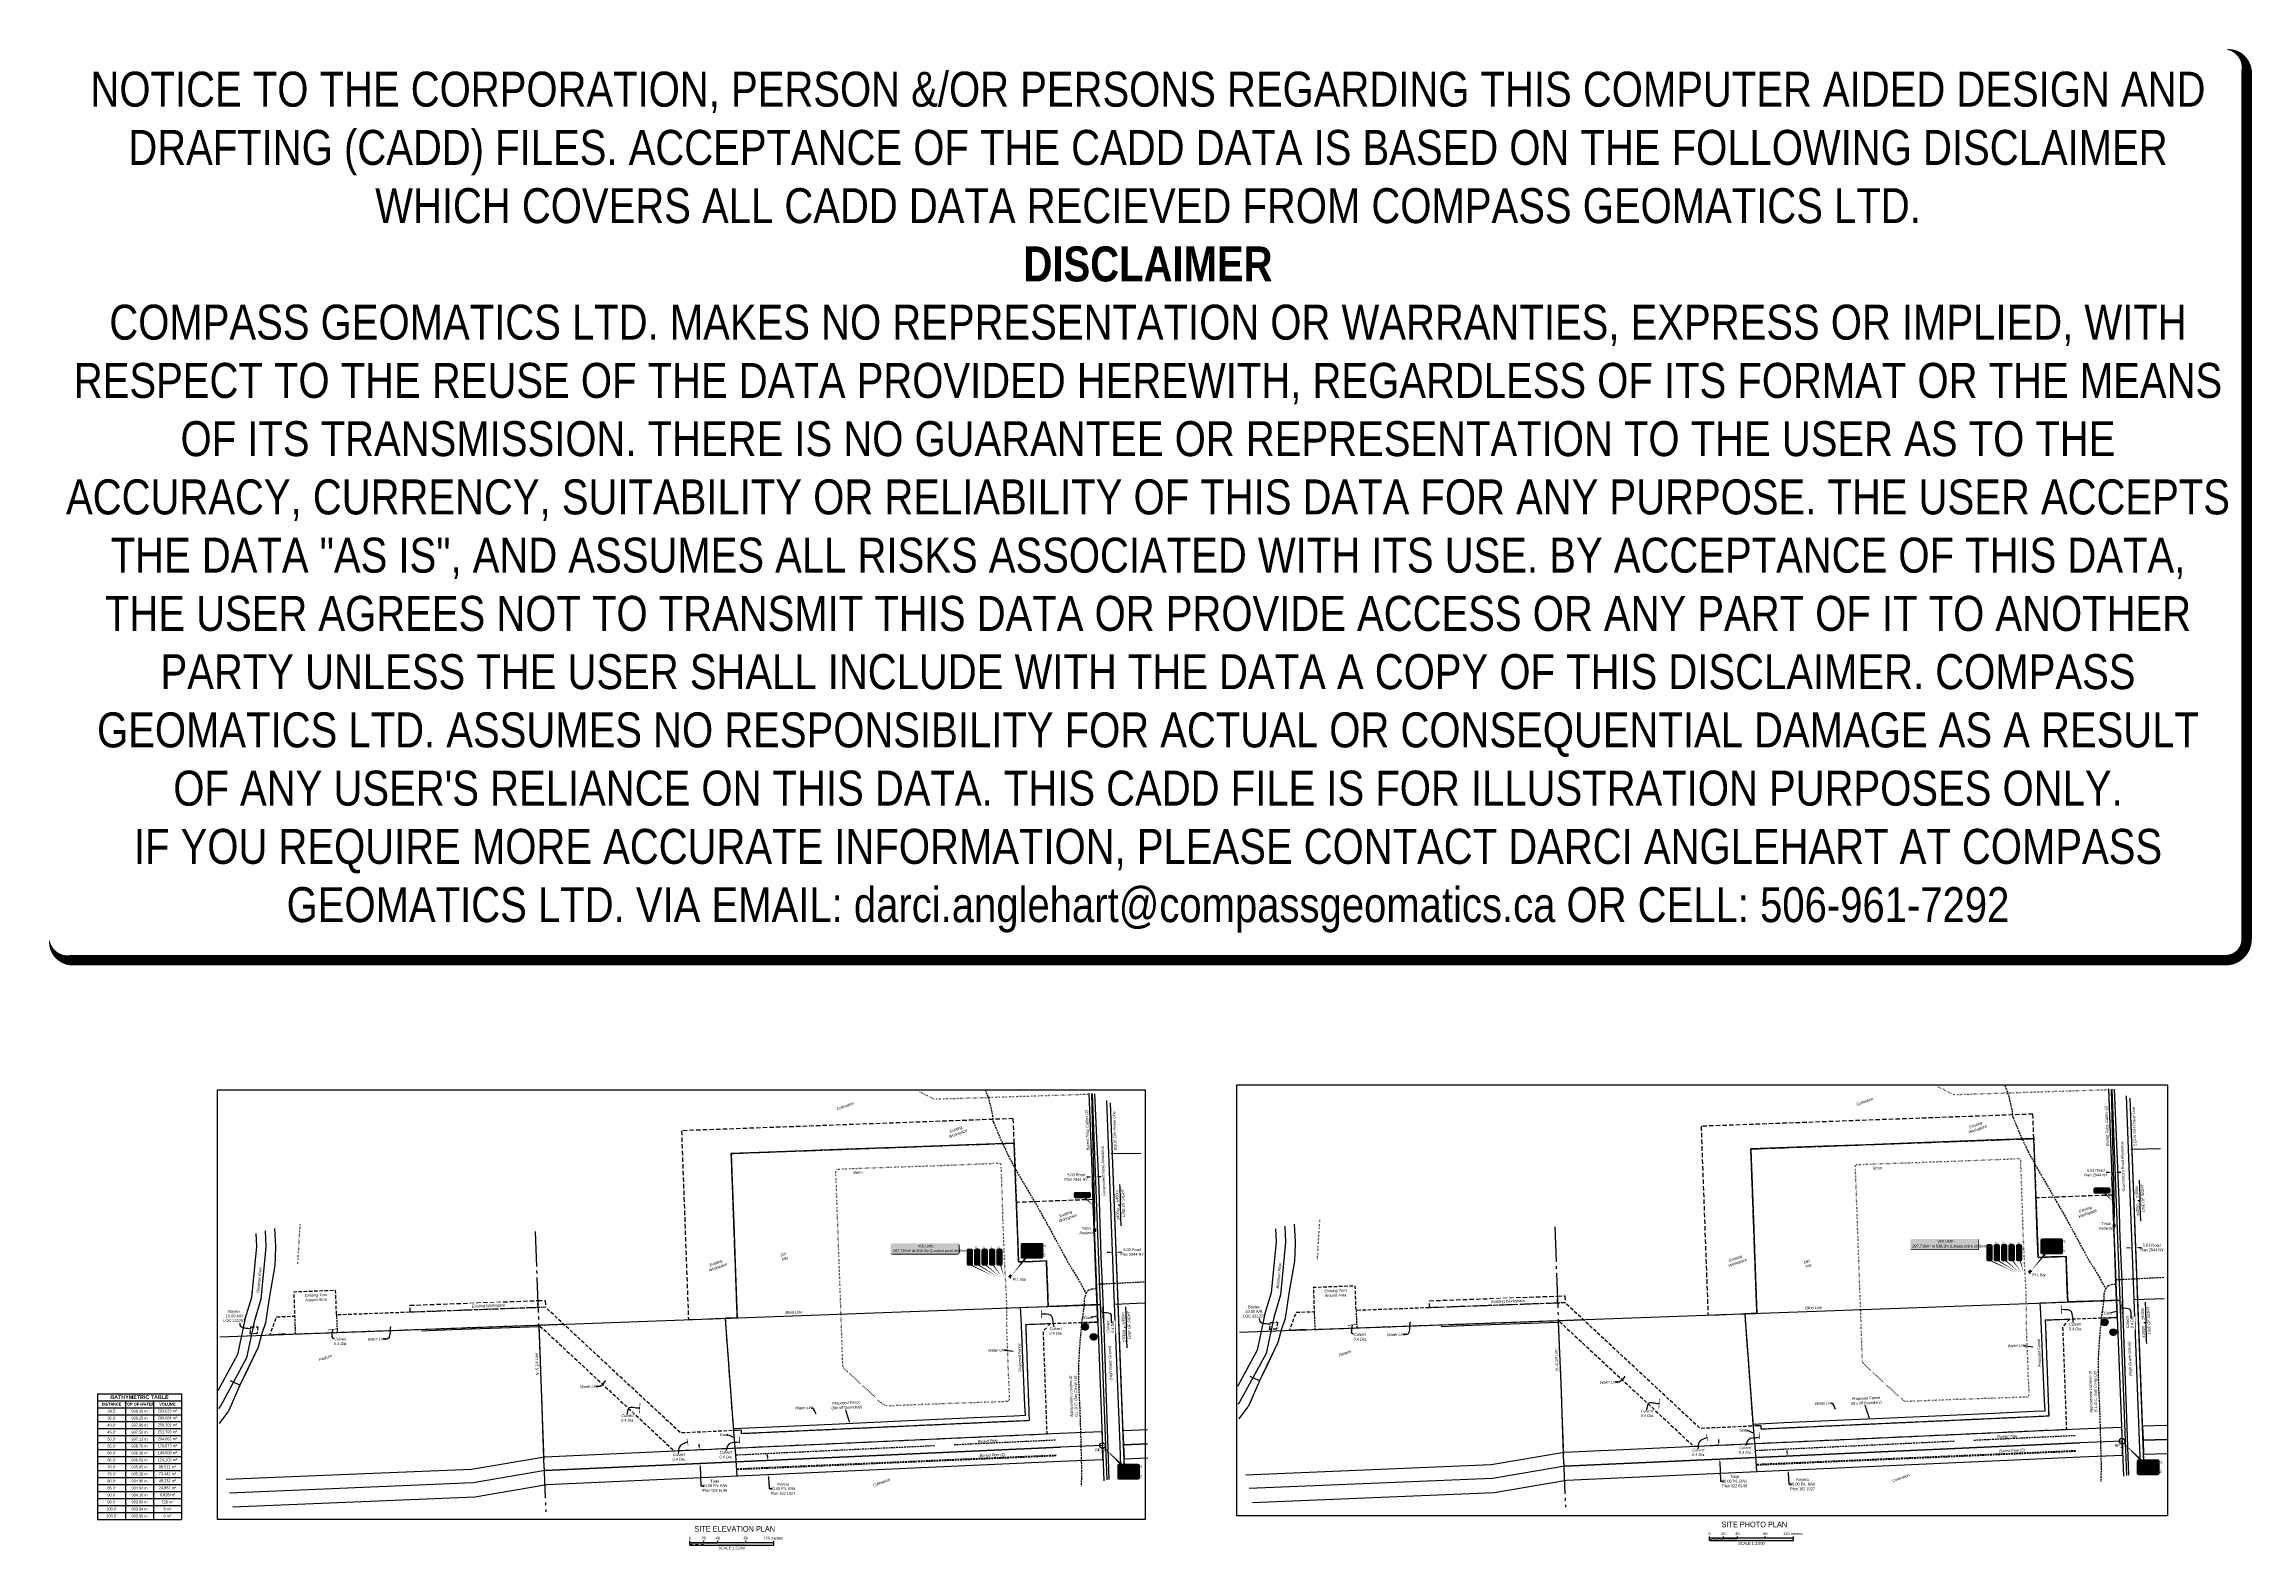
# Model space of a CAD drawing. Extents: x 675871 to 683768, y 5840752 to 5846139.
import ezdxf
from ezdxf.enums import TextEntityAlignment as Align

# ---------------------------------------------------------------- set-up
doc = ezdxf.new("R2010")
doc.units = 0
doc.header["$LTSCALE"] = 5
doc.header["$PDMODE"] = 34
doc.header["$PDSIZE"] = 0.03
for name, pattern in [('foc-ACCESSROAD', [3.75, 2.5, -1.25]), ('foc-QUARTERLINE', [33, 25, -3, 2, -3]), ('foc-TOPO', [1, 0.2, -0.8]), ('foc-TRAV', [1.875, 1.25, -0.625]), ('HIDDEN2', [4.7625, 3.175, -1.5875]), ('UG_PIPE', [1.875, 1.25, -0.625])]:
    doc.linetypes.add(name, pattern=pattern)
doc.layers.get('Defpoints').update_dxf_attribs({"color": 9})
for name, color, linetype in [('35', 37, 'Continuous'), ('AS-FENCE', 48, 'foc-FENCE'), ('AS-FENCE-DASH', 48, 'foc-FENCE-DASH'), ('AS-PHOTO', 7, 'Continuous'), ('AS-PIPE-UG', 44, 'UG_PIPE'), ('AS-PIPE-UG-T', 44, 'Continuous'), ('AS-POWER', 104, 'foc-POWER'), ('AS-TELEPHONE-T', 224, 'Continuous'), ('AS-TELUS', 224, 'foc-TEL'), ('C-AR', 13, 'foc-ACCESSROAD'), ('C-WS', 13, 'foc-ACCESSROAD'), ('CG-NOTES', 7, 'Continuous'), ('DETAIL-T', 7, 'Continuous'), ('F-RW', 190, 'Continuous'), ('L-MON', 1, 'Continuous'), ('L-MON-T', 1, 'Continuous'), ('L-QSEC', 8, 'foc-QUARTERLINE'), ('L-ROAD-T', 7, 'Continuous'), ('L-SEC', 7, 'Continuous'), ('L-TITLEDB', 4, 'Continuous'), ('P-CROSSINGS', 250, 'Continuous'), ('P-PROPOSED-T', 10, 'Continuous'), ('P-TRAV', 4, 'foc-TRAV'), ('P-TXT', 4, 'Continuous'), ('T-EXISTING TFA', 220, 'HIDDEN2'), ('T-GENERAL', 48, 'foc-TOPO'), ('T-SLOPE', 48, 'Continuous'), ('T-WATER', 160, 'Continuous'), ('T-WATER-T', 170, 'Continuous')]:
    doc.layers.add(name, color=color, linetype=linetype)
for name, color, linetype, lineweight in [('AS-GENERAL', 48, 'Continuous', 18), ('C-AR-T', 13, 'Continuous', 9), ('T-TEXT', 48, 'Continuous', 18)]:
    doc.layers.add(name, color=color, linetype=linetype, lineweight=lineweight)
doc.layers.add('DISCLAIMER', color=7, linetype='Continuous', plot=False)
doc.styles.add('100L', font='ARIALN.TTF', dxfattribs={"height": 11})
doc.styles.add('175L', font='ARIALN.TTF', dxfattribs={"height": 20})
doc.styles.add('80', font='ARIALN.TTF', dxfattribs={"height": 10})
doc.styles.add('80CG', font='ARIALN.TTF', dxfattribs={"height": 10})
doc.styles.add('80L', font='ARIALN.TTF', dxfattribs={"height": 10})
doc.styles.add('80LS', font='ARIALNI.TTF', dxfattribs={"height": 10})
doc.styles.add('Crossing', font='ARIALN.TTF', dxfattribs={"height": 10})
doc.styles.add('foc-LtypeFont', font='ARIALN.TTF', dxfattribs={"height": 7.35})
doc.styles.add('MtXpl_Arial_Narrow', font='ARIALNI.TTF')
doc.styles.get("Standard").update_dxf_attribs({"font": 'ARIALN.TTF'})
doc.linetypes.add('foc-FENCE', pattern='A,10,-1,["X",foc-LtypeFont,S=0.2,R=0,X=-0.625,Y=-0.75],-1.24', length=12.24)
doc.linetypes.add('foc-FENCE-DASH', pattern='A,0.5,-0.5,1,-0.5,1,-0.5,1,-0.5,1,-0.5,["X",foc-LtypeFont,S=0.2,R=0,X=-0.625,Y=-0.75],-0.5', length=7.5)
doc.linetypes.add('foc-POWER', pattern='A,6,-1,["P",foc-LtypeFont,S=0.2,R=0,X=-0.625,Y=-0.75],-1.24,4', length=12.24)
doc.linetypes.add('foc-POWER-NOLINE', pattern='A,0,-4,["P",foc-LtypeFont,S=0.2,R=0,X=-0.625,Y=-0.75],-8.24', length=12.24)
doc.linetypes.add('foc-TEL', pattern='A,2,-1,["T",foc-LtypeFont,S=0.2,R=0,X=-0.425,Y=-0.75],-1.24,8', length=12.24)
doc.linetypes.add('foc-TOPO-flowdirection-NOLINE', pattern='A,0,[">",foc-LtypeFont,S=0.3,R=0,X=0,Y=-0.945],-20,[">",foc-LtypeFont,S=0.3,R=0,X=0,Y=-0.945],0', length=20)
doc.dimstyles.new('COMPASS', dxfattribs={"dimscale": 5, "dimtxt": 10, "dimasz": 2.5, "dimexe": 0.2, "dimexo": 0.0625, "dimgap": 0.5, "dimtad": 0, "dimtih": 1, "dimtoh": 1, "dimzin": 0, "dimdsep": 46, "dimtxsty": '80', "dimcen": 0.1, "dimse1": 1, "dimse2": 1, "dimclrd": 256, "dimclrt": 256, "dimaunit": 1, "dimadec": 4, "dimazin": 0, "dimtfac": 0.06, "dimtofl": 0, "dimtmove": 0, "dimatfit": 1, "dimfxl": 0.2, "dimtolj": 1, "dimtzin": 0, "dimlwd": -1, "dimarcsym": 0})
doc.dimstyles.new('Compass 5 000', dxfattribs={"dimscale": 5, "dimtxt": 9, "dimasz": 2, "dimexe": 0.2, "dimexo": 0.0625, "dimgap": 0.5, "dimtad": 0, "dimtih": 1, "dimtoh": 1, "dimzin": 0, "dimdsep": 46, "dimtxsty": '80CG', "dimcen": 0.1, "dimse1": 1, "dimse2": 1, "dimclrd": 256, "dimclrt": 256, "dimaunit": 1, "dimadec": 4, "dimazin": 0, "dimtfac": 0.06, "dimtofl": 0, "dimtmove": 0, "dimatfit": 1, "dimfxl": 0.2, "dimtolj": 1, "dimtzin": 0, "dimlwd": -1, "dimarcsym": 0})
picture_1 = doc.add_image_def('image1.jpg', size_in_pixel=(26633, 12334))
picture_2 = doc.add_image_def('image2.jpg', size_in_pixel=(4423, 2048))

# ---------------------------------------------------------------- blocks, each defined once
blk = doc.blocks.new('*D389')
at = {"layer": 'Defpoints', "color": 0, "transparency": 16777216}
for p in [(681713.8, 5841120.1), (681716.1, 5841070.1), (681864.1, 5841076.9)]:
    blk.add_point(p, dxfattribs=at)
at = {"layer": 'F-RW', "color": 255, "transparency": 16777216}
for p, q in [((681861.4, 5841136.8), (681860.9, 5841146.8)), ((681864.6, 5841066.9), (681867.7, 5840997.9)), ((681867.7, 5840997.9), (681877.7, 5840997.9))]:
    blk.add_line(p, q, dxfattribs=at)
for points in [[(681863, 5841136.9), (681859.7, 5841136.7), (681861.8, 5841126.8)], [(681866.2, 5841067), (681862.9, 5841066.8), (681864.1, 5841076.9)]]:
    blk.add_solid(points, dxfattribs=at)
at = {"layer": 'F-RW', "color": 255, "transparency": 16777216, "insert": (681917.3, 5840997.9), "char_height": 10, "attachment_point": 5, "style": '80CG'}
blk.add_mtext('\\A1;Taqa\\P20.00 P/L R/W\\PPlan 022 6146', dxfattribs=at)
blk = doc.blocks.new('*D390')
at = {"layer": 'Defpoints', "color": 0, "transparency": 16777216}
for p in [(681884.9, 5841077.8), (681887.2, 5841027.9), (682108.9, 5841038)]:
    blk.add_point(p, dxfattribs=at)
at = {"layer": 'F-RW', "color": 255, "transparency": 16777216}
for p, q in [((682106.2, 5841097.9), (682105.7, 5841107.9)), ((682109.3, 5841028), (682111.2, 5840987.3)), ((682111.2, 5840987.3), (682121.2, 5840987.3))]:
    blk.add_line(p, q, dxfattribs=at)
for points in [[(682107.8, 5841098), (682104.5, 5841097.8), (682106.6, 5841087.9)], [(682111, 5841028.1), (682107.7, 5841027.9), (682108.9, 5841038)]]:
    blk.add_solid(points, dxfattribs=at)
at = {"layer": 'F-RW', "color": 255, "transparency": 16777216, "insert": (682160.7, 5840987.3), "char_height": 10, "attachment_point": 5, "style": '80CG'}
blk.add_mtext('\\A1;Keyera\\P20.00 P/L R/W\\PPlan 162 1027', dxfattribs=at)
blk = doc.blocks.new('*U440')
h = blk.add_hatch(color=255)
edge = h.paths.add_edge_path()
edge.add_line((-24, -11.5), (24, -11.5))
edge.add_arc((24, -5.5), 6, 270, 360)
edge.add_line((30, -5.5), (30, 4))
edge.add_arc((24, 4), 6, 0, 90)
edge.add_line((24, 10), (-24, 10))
edge.add_arc((-24, 4), 6, 90, 180)
edge.add_line((-30, 4), (-30, -5.5))
edge.add_arc((-24, -5.5), 6, 180, 270)
at = {"color": 1, "flags": 128}
blk.add_lwpolyline([(-24, -11.5, 3, 3, 0), (24, -11.5, 3, 3, 0.414214), (30, -5.5, 3, 3, 0), (30, 4, 3, 0, 0.414214), (24, 10, 0, 0, 0), (-24, 10, 0, 0, 0.414214), (-30, 4, 0, 0, 0), (-30, -5.5, 0, 3, 0.414214)], format="xyseb", close=True, dxfattribs=at)
for points in [[(-13, -7.3, 0, 7.5, 0), (0, 0, 0, 0, 0)], [(41.5, -41.9, 0, 7.5, 0), (0, 0, 0, 0, 0)]]:
    blk.add_lwpolyline(points, format="xyseb", dxfattribs=at)
at = {"color": 1, "style": '80'}
blk.add_attdef('ENTER_TEXT_001', (-26.8, -4.9), '', height=10, dxfattribs=at)
blk = doc.blocks.new('*U500')
h = blk.add_hatch(color=254)
edge = h.paths.add_edge_path()
edge.add_line((-34, -28.5), (34, -28.5))
edge.add_arc((34, -22.5), 6, 270, 360)
edge.add_line((40, -22.5), (40, 21))
edge.add_arc((34, 21), 6, 0, 90)
edge.add_line((34, 27), (-34, 27))
edge.add_arc((-34, 21), 6, 90, 180)
edge.add_line((-40, 21), (-40, -22.5))
edge.add_arc((-34, -22.5), 6, 180, 270)
at = {"color": 1, "flags": 128}
blk.add_lwpolyline([(-88, 85.3, 0, 10, 0), (0, 0, 5, 5, 0)], format="xyseb", dxfattribs=at)
blk.add_lwpolyline([(-34, -28.5, 3, 3, 0), (34, -28.5, 3, 3, 0.414214), (40, -22.5, 3, 3, 0), (40, 21, 3, 0, 0.414214), (34, 27, 0, 0, 0), (-34, 27, 0, 0, 0.414214), (-40, 21, 0, 0, 0), (-40, -22.5, 0, 3, 0.414214)], format="xyseb", close=True, dxfattribs=at)
at = {"color": 1, "style": '80'}
blk.add_attdef('ENTER_TEXT_001', (-36, -5), '', height=10, dxfattribs=at)
blk = doc.blocks.new('*D416')
at = {"layer": 'Defpoints', "color": 0, "linetype": 'Continuous', "transparency": 16777216}
for p in [(683266.8, 5842102.6), (683270.2, 5842013.3), (683282.7, 5842013.8)]:
    blk.add_point(p, dxfattribs=at)
at = {"layer": 'P-TXT', "color": 255, "transparency": 16777216}
for p, q in [((683256.8, 5842102.2), (683246.8, 5842101.8)), ((683289.3, 5842103.4), (683299.3, 5842103.8))]:
    blk.add_line(p, q, dxfattribs=at)
at = {"layer": 'P-TXT', "color": 255, "linetype": 'Continuous', "transparency": 16777216}
for points in [[(683256.7, 5842103.9), (683256.8, 5842100.5), (683266.8, 5842102.6)], [(683289.3, 5842105.1), (683289.4, 5842101.8), (683279.3, 5842103.1)]]:
    blk.add_solid(points, dxfattribs=at)
at = {"layer": 'P-TXT', "color": 255, "linetype": 'Continuous', "transparency": 16777216, "insert": (683209.4, 5842101.8), "char_height": 10, "attachment_point": 5, "style": '80CG'}
blk.add_mtext('\\A1;5.03 Road\\PPlan 2944 NY', dxfattribs=at)
blk = doc.blocks.new('xing2')
h = blk.add_hatch(color=50)
h.dxf.hatch_style = 1
edge = h.paths.add_edge_path()
edge.add_ellipse((0, 0), major_axis=(-12.5, 0), ratio=0.816297, start_angle=0, end_angle=360)
h = blk.add_hatch(color=250)
h.dxf.hatch_style = 1
edge = h.paths.add_edge_path()
edge.add_ellipse((0, -2), major_axis=(-12.5, 0), ratio=0.816297, start_angle=0, end_angle=180)
edge.add_line((12.5, -2), (12.5, 0))
edge.add_ellipse((0, 0), major_axis=(-12.5, 0), ratio=0.816297, start_angle=0, end_angle=180, ccw=False)
edge.add_line((-12.5, 0), (-12.5, -2))
at = {"color": 250}
blk.add_ellipse((0, 0), major_axis=(-12.5, 0), ratio=0.816297, dxfattribs=at)
blk.add_ellipse((0, -2), major_axis=(-12.5, 0), ratio=0.816297, start_param=0, end_param=3.141593, dxfattribs=at)
at = {"color": 250, "style": 'Crossing'}
blk.add_attdef('CROSSING', text='', height=9, dxfattribs=at).set_placement((0.1, 0), align=Align.MIDDLE_CENTER)
at = {"color": 250, "style": 'Crossing', "flags": 1}
for tag, p in [('DESCRIPTION', (0.1, -25.8)), ('LOCATION', (0.1, -39.3)), ('DWG_REF', (0.1, -52.8)), ('OWNER', (0.1, -12.5))]:
    blk.add_attdef(tag, text='', height=9, dxfattribs=at).set_placement(p, align=Align.MIDDLE_CENTER)
blk = doc.blocks.new('*U449')
at = {"color": 0}
for p, q in [((-150, 0), (-150, 15)), ((-150, 10), (150.2, 10)), ((-150, 0), (150.2, 0)), ((-100, 10), (-100, 15)), ((-50, 10), (-50, 15)), ((50, 10), (50, 15)), ((150.2, 0), (150.2, 15))]:
    blk.add_line(p, q, dxfattribs=at)
for points in [[(-150, 5), (-140, 5), (-150, 0), (-140, 0)], [(-140, 10), (-130, 10), (-140, 5), (-130, 5)], [(-130, 5), (-120, 5), (-130, 0), (-120, 0)], [(-120, 10), (-110, 10), (-120, 5), (-110, 5)], [(-110, 5), (-100, 5), (-110, 0), (-100, 0)], [(-100, 10), (-50, 10), (-100, 5), (-50, 5)], [(-50, 5), (50, 5), (-50, 0), (50, 0)], [(50, 10), (150.2, 10), (50, 5), (150.2, 5)]]:
    blk.add_solid(points, dxfattribs=at)
at = {"color": 0, "style": '80'}
blk.add_text('metres', height=10, dxfattribs=at).set_placement((162.2, 20), align=Align.CENTER)
at = {"color": 0, "char_height": 10, "style": '80'}
for s, insert, attachment_point in [('0', (-150, 30.2), 2), ('20', (-100, 30.2), 2), ('40', (-50, 30.2), 2), ('80', (50, 30.2), 2), ('120', (136.7, 30.2), 3), ('SCALE 1:2,000', (0.1, -5), 2)]:
    blk.add_mtext(s, dxfattribs=dict(at, insert=insert, attachment_point=attachment_point))
blk = doc.blocks.new('*D502')
at = {"layer": 'Defpoints', "color": 0, "linetype": 'Continuous', "transparency": 16777216}
for p in [(683339.5, 5841845.9), (683352.1, 5841846.4), (683352.7, 5841833.1)]:
    blk.add_point(p, dxfattribs=at)
at = {"layer": 'P-TXT', "color": 255, "transparency": 16777216}
for p, q in [((683330, 5841832.2), (683320, 5841831.8)), ((683362.7, 5841833.5), (683372.6, 5841833.8))]:
    blk.add_line(p, q, dxfattribs=at)
at = {"layer": 'P-TXT', "color": 255, "linetype": 'Continuous', "transparency": 16777216}
for points in [[(683329.9, 5841833.9), (683330.1, 5841830.5), (683340, 5841832.6)], [(683362.6, 5841835.1), (683362.7, 5841831.8), (683352.7, 5841833.1)]]:
    blk.add_solid(points, dxfattribs=at)
at = {"layer": 'P-TXT', "color": 255, "linetype": 'Continuous', "transparency": 16777216, "insert": (683410, 5841833.8), "char_height": 10, "attachment_point": 5, "style": '80CG'}
blk.add_mtext('\\A1;5.03 Road\\PPlan 2944 NY', dxfattribs=at)
blk = doc.blocks.new('mona')
blk.add_hatch(color=255).paths.add_polyline_path([(1.5, 0), (0, 1.5), (-1.5, 0), (0, -1.5)])
blk = doc.blocks.new('Monaa')
blk.add_blockref('mona', (0, 0))
blk = doc.blocks.new('monb')
at = {"color": 1}
blk.add_lwpolyline([(1.2, 0), (0, 1.2), (-1.2, 0), (0, -1.2)], close=True, dxfattribs=at)
blk = doc.blocks.new('Monbb')
blk.add_blockref('monb', (0, 0))
blk = doc.blocks.new('moncc')
for name in ['Monaa', 'Monbb']:
    blk.add_blockref(name, (0, 0))
blk = doc.blocks.new('PLIBAR')
blk.add_blockref('moncc', (0, 0))
blk = doc.blocks.new('*U512')
h = blk.add_hatch(color=254)
edge = h.paths.add_edge_path()
edge.add_line((-34, -28.5), (34, -28.5))
edge.add_arc((34, -22.5), 6, 270, 360)
edge.add_line((40, -22.5), (40, 21))
edge.add_arc((34, 21), 6, 0, 90)
edge.add_line((34, 27), (-34, 27))
edge.add_arc((-34, 21), 6, 90, 180)
edge.add_line((-40, 21), (-40, -22.5))
edge.add_arc((-34, -22.5), 6, 180, 270)
at = {"color": 1, "flags": 128}
blk.add_lwpolyline([(-72.4, -89.5, 0, 10, 0), (0, 0, 5, 5, 0)], format="xyseb", dxfattribs=at)
blk.add_lwpolyline([(-34, -28.5, 3, 3, 0), (34, -28.5, 3, 3, 0.414214), (40, -22.5, 3, 3, 0), (40, 21, 3, 0, 0.414214), (34, 27, 0, 0, 0), (-34, 27, 0, 0, 0.414214), (-40, 21, 0, 0, 0), (-40, -22.5, 0, 3, 0.414214)], format="xyseb", close=True, dxfattribs=at)
at = {"color": 1, "style": '80'}
blk.add_attdef('ENTER_TEXT_001', (-36, -5), '', height=10, dxfattribs=at)
blk = doc.blocks.new('*U513')
h = blk.add_hatch(color=50)
edge = h.paths.add_edge_path()
edge.add_line((-116.5, -20), (116.5, -20))
edge.add_arc((116.5, -14), 6, 270, 360)
edge.add_line((122.5, -14), (122.5, 12.5))
edge.add_arc((116.5, 12.5), 6, 0, 90)
edge.add_line((116.5, 18.5), (-116.5, 18.5))
edge.add_arc((-116.5, 12.5), 6, 90, 180)
edge.add_line((-122.5, 12.5), (-122.5, -14))
edge.add_arc((-116.5, -14), 6, 180, 270)
at = {"color": 240, "flags": 128}
blk.add_lwpolyline([(-116.5, -20, 3, 3, 0), (116.5, -20, 3, 3, 0.414214), (122.5, -14, 3, 3, 0), (122.5, 12.5, 3, 0, 0.414214), (116.5, 18.5, 0, 0, 0), (-116.5, 18.5, 0, 0, 0.414214), (-122.5, 12.5, 0, 0, 0), (-122.5, -14, 0, 3, 0.414214)], format="xyseb", close=True, dxfattribs=at)
at = {"color": 240, "style": '80'}
blk.add_attdef('ENTER_TEXT_001', (-26.8, -4.9), '', height=10, dxfattribs=at)
blk = doc.blocks.new('*U514')
h = blk.add_hatch(color=50)
edge = h.paths.add_edge_path()
edge.add_line((-24, -11.5), (24, -11.5))
edge.add_arc((24, -5.5), 6, 270, 360)
edge.add_line((30, -5.5), (30, 4))
edge.add_arc((24, 4), 6, 0, 90)
edge.add_line((24, 10), (-24, 10))
edge.add_arc((-24, 4), 6, 90, 180)
edge.add_line((-30, 4), (-30, -5.5))
edge.add_arc((-24, -5.5), 6, 180, 270)
at = {"color": 240, "flags": 128}
blk.add_lwpolyline([(-24, -11.5, 3, 3, 0), (24, -11.5, 3, 3, 0.414214), (30, -5.5, 3, 3, 0), (30, 4, 3, 0, 0.414214), (24, 10, 0, 0, 0), (-24, 10, 0, 0, 0.414214), (-30, 4, 0, 0, 0), (-30, -5.5, 0, 3, 0.414214)], format="xyseb", close=True, dxfattribs=at)
at = {"color": 240, "style": '80'}
blk.add_attdef('ENTER_TEXT_001', (-26.8, -4.9), '', height=10, dxfattribs=at)
blk = doc.blocks.new('*D519')
at = {"layer": 'Defpoints', "color": 0, "transparency": 16777216}
for p in [(678066.9, 5841104), (678069.2, 5841054.1), (678217.2, 5841060.8)]:
    blk.add_point(p, dxfattribs=at)
at = {"layer": 'F-RW', "color": 255, "transparency": 16777216}
for p, q in [((678214.5, 5841120.7), (678214, 5841130.7)), ((678217.7, 5841050.8), (678220.8, 5840981.8)), ((678220.8, 5840981.8), (678230.8, 5840981.8))]:
    blk.add_line(p, q, dxfattribs=at)
for points in [[(678216.2, 5841120.8), (678212.8, 5841120.7), (678215, 5841110.7)], [(678219.3, 5841050.9), (678216, 5841050.7), (678217.2, 5841060.8)]]:
    blk.add_solid(points, dxfattribs=at)
at = {"layer": 'F-RW', "color": 255, "transparency": 16777216, "insert": (678270.4, 5840981.8), "char_height": 10, "attachment_point": 5, "style": '80CG'}
blk.add_mtext('\\A1;Taqa\\P20.00 P/L R/W\\PPlan 022 6146', dxfattribs=at)
blk = doc.blocks.new('*D520')
at = {"layer": 'Defpoints', "color": 0, "transparency": 16777216}
for p in [(678238, 5841061.7), (678462, 5841021.9), (678240.3, 5841011.8)]:
    blk.add_point(p, dxfattribs=at)
at = {"layer": 'F-RW', "color": 255, "transparency": 16777216}
for p, q in [((678459.3, 5841081.8), (678458.8, 5841091.8)), ((678462.5, 5841011.9), (678464.3, 5840971.2)), ((678464.3, 5840971.2), (678474.3, 5840971.2))]:
    blk.add_line(p, q, dxfattribs=at)
for points in [[(678460.9, 5841081.9), (678457.6, 5841081.8), (678459.7, 5841071.8)], [(678464.1, 5841012), (678460.8, 5841011.9), (678462, 5841021.9)]]:
    blk.add_solid(points, dxfattribs=at)
at = {"layer": 'F-RW', "color": 255, "transparency": 16777216, "insert": (678513.9, 5840971.2), "char_height": 10, "attachment_point": 5, "style": '80CG'}
blk.add_mtext('\\A1;Keyera\\P20.00 P/L R/W\\PPlan 162 1027', dxfattribs=at)
blk = doc.blocks.new('*D523')
at = {"layer": 'Defpoints', "color": 0, "linetype": 'Continuous', "transparency": 16777216}
for p in [(679619.9, 5842086.5), (679623.3, 5841997.3), (679635.9, 5841997.7)]:
    blk.add_point(p, dxfattribs=at)
at = {"layer": 'P-TXT', "color": 255, "transparency": 16777216}
for p, q in [((679609.9, 5842086.1), (679599.9, 5842085.7)), ((679642.4, 5842087.4), (679652.4, 5842087.8))]:
    blk.add_line(p, q, dxfattribs=at)
at = {"layer": 'P-TXT', "color": 255, "linetype": 'Continuous', "transparency": 16777216}
for points in [[(679609.8, 5842087.8), (679610, 5842084.5), (679619.9, 5842086.5)], [(679642.4, 5842089), (679642.5, 5842085.7), (679632.5, 5842087)]]:
    blk.add_solid(points, dxfattribs=at)
at = {"layer": 'P-TXT', "color": 255, "linetype": 'Continuous', "transparency": 16777216, "insert": (679562.5, 5842085.7), "char_height": 10, "attachment_point": 5, "style": '80CG'}
blk.add_mtext('\\A1;5.03 Road\\PPlan 2944 NY', dxfattribs=at)
blk = doc.blocks.new('*D516')
at = {"layer": 'Defpoints', "color": 0, "linetype": 'Continuous', "transparency": 16777216}
for p in [(679692.6, 5841829.9), (679705.3, 5841830.4), (679705.8, 5841817)]:
    blk.add_point(p, dxfattribs=at)
at = {"layer": 'P-TXT', "color": 255, "transparency": 16777216}
for p, q in [((679683.1, 5841816.1), (679673.1, 5841815.8)), ((679715.8, 5841817.4), (679725.8, 5841817.8))]:
    blk.add_line(p, q, dxfattribs=at)
at = {"layer": 'P-TXT', "color": 255, "linetype": 'Continuous', "transparency": 16777216}
for points in [[(679683.1, 5841817.8), (679683.2, 5841814.5), (679693.1, 5841816.5)], [(679715.7, 5841819.1), (679715.8, 5841815.7), (679705.8, 5841817)]]:
    blk.add_solid(points, dxfattribs=at)
at = {"layer": 'P-TXT', "color": 255, "linetype": 'Continuous', "transparency": 16777216, "insert": (679763.1, 5841817.8), "char_height": 10, "attachment_point": 5, "style": '80CG'}
blk.add_mtext('\\A1;5.03 Road\\PPlan 2944 NY', dxfattribs=at)
blk = doc.blocks.new('*T535')
at = {"layer": 'CG-NOTES', "color": 0, "lineweight": -2, "transparency": 16777216}
for p, q in [((0, 0), (300, 0)), ((0, 0), (0, -25)), ((300, 0), (300, -25)), ((0, -25), (300, -25))]:
    blk.add_line(p, q, dxfattribs=at)
at = {"layer": 'CG-NOTES', "lineweight": -2, "transparency": 16777216}
for p, q in [((0, -25), (0, -50)), ((100, -25), (100, -50)), ((200, -25), (200, -50)), ((300, -25), (300, -50))]:
    blk.add_line(p, q, dxfattribs=at)
at = {"layer": 'CG-NOTES', "color": 0, "linetype": 'ByBlock', "lineweight": -2, "transparency": 16777216}
for p, q in [((0, -50), (100, -50)), ((0, -50), (0, -450)), ((0, -75), (300, -75)), ((100, -50), (200, -50)), ((100, -50), (100, -450)), ((200, -50), (300, -50)), ((200, -50), (200, -450)), ((300, -50), (300, -450)), ((0, -100), (300, -100)), ((0, -125), (300, -125)), ((0, -150), (300, -150)), ((0, -175), (300, -175)), ((0, -200), (100, -200)), ((0, -225), (300, -225)), ((100, -200), (200, -200)), ((200, -200), (300, -200)), ((0, -250), (300, -250)), ((0, -275), (300, -275)), ((0, -300), (300, -300)), ((0, -325), (300, -325)), ((0, -350), (100, -350)), ((0, -375), (300, -375)), ((100, -350), (200, -350)), ((200, -350), (300, -350)), ((0, -400), (300, -400)), ((0, -425), (300, -425)), ((0, -450), (300, -450))]:
    blk.add_line(p, q, dxfattribs=at)
at = {"layer": 'CG-NOTES', "color": 0, "linetype": 'Continuous', "transparency": 16777216, "attachment_point": 5}
for s, insert, char_height, width in [('{\\fArial Narrow|b1|i0|c0|p34;DISTANCE}', (50, -37.5), 10, 96.998), ("34.5'", (50, -62.5), 10, 68.074), ('{\\fArial Narrow|b1|i0|c0|p34;\\C14;BATHYMETRIC TABLE}', (150, -12.5), 14.007, 293.997), ('{\\fArial Narrow|b1|i0|c0|p34;TOP OF WATER}', (150, -37.5), 10, 96.998), ('938.30 m', (150, -62.5), 10, 68.074), ('293,623 m³', (250, -62.5), 10, 68.074), ('{\\fArial Narrow|b1|i0|c0|p34;VOLUME}', (250, -37.5), 10, 96.998), ("40.0'", (50, -112.5), 10, 68.074), ("45.0'", (50, -137.5), 10, 68.074), ("35.0'", (50, -87.5), 10, 68.074), ("50.0'", (50, -162.5), 10, 68.074), ('938.25 m', (150, -87.5), 10, 68.074), ('937.86 m', (150, -112.5), 10, 68.074), ('937.50 m', (150, -137.5), 10, 68.074), ('937.13 m', (150, -162.5), 10, 68.074), ('289,684 m³', (250, -87.5), 10, 68.074), ('259,301 m³', (250, -112.5), 10, 68.074), ('231,793 m³', (250, -137.5), 10, 68.074), ('204,062 m³', (250, -162.5), 10, 68.074), ("55.0'", (50, -187.5), 10, 68.074), ("60.0'", (50, -212.5), 10, 68.074), ("65.0'", (50, -237.5), 10, 68.074), ('936.76 m', (150, -187.5), 10, 68.074), ('936.38 m', (150, -212.5), 10, 68.074), ('936.02 m', (150, -237.5), 10, 68.074), ('176,873 m³', (250, -187.5), 10, 68.074), ('149,508 m³', (250, -212.5), 10, 68.074), ('124,102 m³', (250, -237.5), 10, 68.074), ("70.0'", (50, -262.5), 10, 68.074), ("75.0'", (50, -287.5), 10, 68.074), ("80.0'", (50, -312.5), 10, 68.074), ('935.65 m', (150, -262.5), 10, 68.074), ('935.28 m', (150, -287.5), 10, 68.074), ('934.90 m', (150, -312.5), 10, 68.074), ('48,231 m³', (250, -312.5), 10, 68.074), ('98,511 m³', (250, -262.5), 10, 68.074), ('73,441 m³', (250, -287.5), 10, 68.074), ("85.0'", (50, -337.5), 10, 68.074), ("90.0'", (50, -362.5), 10, 68.074), ("95.0'", (50, -387.5), 10, 68.074), ('934.54 m', (150, -337.5), 10, 68.074), ('934.16 m', (150, -362.5), 10, 68.074), ('933.80 m', (150, -387.5), 10, 68.074), ('24,867 m³', (250, -337.5), 10, 68.074), ('6,828 m³', (250, -362.5), 10, 68.074), ('729 m³', (250, -387.5), 10, 68.074), ("100.0'", (50, -412.5), 10, 68.074), ("103.5'", (50, -437.5), 10, 68.074), ('933.54 m', (150, -412.5), 10, 68.074), ('933.50 m', (150, -437.5), 10, 68.074), ('0 m³', (250, -437.5), 10, 68.074), ('9 m³', (250, -412.5), 10, 68.074)]:
    blk.add_mtext(s, dxfattribs=dict(at, insert=insert, char_height=char_height, width=width))
blk = doc.blocks.new('Disclaimer_Legal')
at = {"layer": 'DISCLAIMER', "color": 254, "flags": 128}
blk.add_lwpolyline([(-3612.9, -1104.6, 37.5, 37.5, 0), (4096.1, -1104.6, 37.5, 37.5, 0.414214), (4171.1, -1029.6, 37.5, 37.5, 0), (4171.1, 2078.7, 37.5, 0, 0.414214), (4096.1, 2153.7, 0, 0, 0), (-3612.9, 2153.7, 0, 0, 0.414214), (-3687.9, 2078.7, 0, 0, 0), (-3687.9, -1029.6, 0, 37.5, 0.414214)], format="xyseb", close=True, dxfattribs=at)
at = {"layer": 'DISCLAIMER', "color": 254, "insert": (241.6, 533.9), "char_height": 125, "width": 7717.568, "attachment_point": 5, "style": '80'}
blk.add_mtext('NOTICE TO THE CORPORATION, PERSON &/OR PERSONS REGARDING THIS COMPUTER AIDED DESIGN AND DRAFTING (CADD) FILES. ACCEPTANCE OF THE CADD DATA IS BASED ON THE FOLLOWING DISCLAIMER WHICH COVERS ALL CADD DATA RECIEVED FROM COMPASS GEOMATICS LTD.\\P{\\fArial Narrow|b1|i0|c0|p34;DISCLAIMER}\\PCOMPASS GEOMATICS LTD. MAKES NO REPRESENTATION OR WARRANTIES, EXPRESS OR IMPLIED, WITH RESPECT TO THE REUSE OF THE DATA PROVIDED HEREWITH, REGARDLESS OF ITS FORMAT OR THE MEANS OF ITS TRANSMISSION. THERE IS NO GUARANTEE OR REPRESENTATION TO THE USER AS TO THE ACCURACY, CURRENCY, SUITABILITY OR RELIABILITY OF THIS DATA FOR ANY PURPOSE. THE USER ACCEPTS THE DATA "AS IS", AND ASSUMES ALL RISKS ASSOCIATED WITH ITS USE. BY ACCEPTANCE OF THIS DATA, THE USER AGREES NOT TO TRANSMIT THIS DATA OR PROVIDE ACCESS OR ANY PART OF IT TO ANOTHER PARTY UNLESS THE USER SHALL INCLUDE WITH THE DATA A COPY OF THIS DISCLAIMER. COMPASS GEOMATICS LTD. ASSUMES NO RESPONSIBILITY FOR ACTUAL OR CONSEQUENTIAL DAMAGE AS A RESULT OF ANY USER\'S RELIANCE ON THIS DATA. THIS CADD FILE IS FOR ILLUSTRATION PURPOSES ONLY.\\PIF YOU REQUIRE MORE ACCURATE INFORMATION, PLEASE CONTACT DARCI ANGLEHART AT COMPASS GEOMATICS LTD. VIA EMAIL: darci.anglehart@compassgeomatics.ca OR CELL: 506-961-7292', dxfattribs=at)

msp = doc.modelspace()

# ---------------------------------------------------------------- hatches: boundary and pattern name
at = {"layer": 'AS-TELEPHONE-T'}
h = msp.add_hatch(color=256, dxfattribs=at)
h.dxf.hatch_style = 1
h.paths.add_polyline_path([(679632.53, 5841899.768), (679625.029, 5841899.768), (679625.029, 5841892.267), (679632.53, 5841892.267)])
h = msp.add_hatch(color=256, dxfattribs=at)
h.dxf.hatch_style = 1
h.paths.add_polyline_path([(683279.412, 5841915.833), (683271.911, 5841915.833), (683271.911, 5841908.331), (683279.412, 5841908.331)])

# ---------------------------------------------------------------- linework, layer by layer
at = {"color": 255}
for p, q in [((679720.929, 5841985.37), (679713.051, 5841985.069)), ((683367.811, 5842001.435), (683359.933, 5842001.134)), ((679742.185, 5841548.486), (679734.307, 5841548.185)), ((683389.067, 5841564.551), (683381.189, 5841564.25))]:
    msp.add_line(p, q, dxfattribs=at)
at = {"color": 240, "linetype": 'Continuous', "flags": 128}
for points in [[(679274.849, 5841728.166, 0, 4, 0), (679186.355, 5841771.368, 0, 0, 0)], [(679282.916, 5841728.649, 0, 4, 0), (679212.852, 5841771.368, 0, 0, 0)], [(682921.731, 5841744.231, 0, 4, 0), (682833.237, 5841787.432, 0, 0, 0)], [(682929.798, 5841744.713, 0, 4, 0), (682859.734, 5841787.432, 0, 0, 0)]]:
    msp.add_lwpolyline(points, format="xyseb", dxfattribs=at)
at = {"layer": '35', "color": 255}
for centre in [(679656.679, 5841125.201), (683303.561, 5841141.266)]:
    msp.add_circle(centre, 10, dxfattribs=at)
at = {"layer": 'AS-FENCE', "flags": 128}
for points in [[(681307.271, 5841060.018), (681296.993, 5841346.046), (681288.388, 5841565.766), (680977.036, 5841555.138), (680867.803, 5841550.356)], [(676678.919, 5841521.649), (676735.141, 5841525.884)], [(677660.389, 5841043.954), (677650.111, 5841329.981), (677641.506, 5841549.701), (677330.154, 5841539.074), (677220.921, 5841534.291)], [(680325.801, 5841537.713), (680382.023, 5841541.948)]]:
    msp.add_lwpolyline(points, dxfattribs=at)
at = {"layer": 'AS-GENERAL', "linetype": 'Continuous', "const_width": 2, "flags": 128}
for points in [[(679439.336, 5841610.424), (679439.586, 5841580.444)], [(683086.218, 5841626.488), (683086.468, 5841596.508)], [(676920.459, 5841543.304), (676886.851, 5841538.779)], [(680567.341, 5841559.368), (680533.733, 5841554.843)], [(678003.061, 5841277.026), (677999.664, 5841239.681)], [(681649.943, 5841293.091), (681646.546, 5841255.746)], [(682005.568, 5841173.863), (682006.343, 5841148.921)], [(678170.199, 5841150.519), (678174.829, 5841125.901)], [(678358.686, 5841157.799), (678359.461, 5841132.856)], [(681817.081, 5841166.583), (681821.711, 5841141.966)]]:
    msp.add_lwpolyline(points, dxfattribs=at)
at = {"layer": 'AS-PIPE-UG'}
for p, q in [((679056.36, 5841124.28), (678344.129, 5841090.824)), ((679488.761, 5841144.591), (679126.528, 5841127.576)), ((682703.242, 5841140.345), (681991.011, 5841106.888)), ((683137.663, 5841106.628), (681994.606, 5841057.368)), ((683137.771, 5841104.131), (681994.713, 5841054.871)), ((683135.643, 5841160.656), (682773.41, 5841143.641)), ((679490.781, 5841090.564), (678347.724, 5841041.304)), ((679490.889, 5841088.066), (678347.831, 5841038.806))]:
    msp.add_line(p, q, dxfattribs=at)
for points in [[(679266.876, 5842282.484), (679263.97, 5842310.505), (679250.961, 5842364.16), (679238.737, 5842396.241)], [(682913.758, 5842298.548), (682910.852, 5842326.57), (682897.844, 5842380.225), (682885.619, 5842412.306)], [(683453.2, 5841726.261), (683279.443, 5841717.569), (683280.408, 5841703.016)], [(679607.644, 5841682.249), (679619.006, 5841685.924), (679633.526, 5841686.951)], [(679806.318, 5841710.197), (679632.561, 5841701.504), (679633.526, 5841686.951)], [(683254.526, 5841698.313), (683265.888, 5841701.988), (683280.408, 5841703.016)]]:
    msp.add_lwpolyline(points, dxfattribs=at)
at = {"layer": 'AS-PIPE-UG', "flags": 128}
for points in [[(679607.644, 5841682.249), (679597.524, 5841670.409)], [(683254.526, 5841698.313), (683244.406, 5841686.473)]]:
    msp.add_lwpolyline(points, dxfattribs=at)
at = {"layer": 'AS-POWER', "linetype": 'foc-POWER-NOLINE', "flags": 128}
for points in [[(683383.276, 5841032.557), (683332.198, 5842368.025)], [(679736.394, 5841016.492), (679685.316, 5842351.961)]]:
    msp.add_lwpolyline(points, dxfattribs=at)
at = {"layer": 'AS-POWER', "flags": 128}
for points in [[(679687.792, 5842169.908), (679793.956, 5842171.561)], [(683334.674, 5842185.973), (683440.838, 5842187.626)]]:
    msp.add_lwpolyline(points, dxfattribs=at)
at = {"layer": 'AS-TELEPHONE-T', "flags": 128}
for points in [[(679632.53, 5841899.768), (679625.029, 5841899.768), (679625.029, 5841892.267), (679632.53, 5841892.267)], [(683279.412, 5841915.833), (683271.911, 5841915.833), (683271.911, 5841908.331), (683279.412, 5841908.331)]]:
    msp.add_lwpolyline(points, close=True, dxfattribs=at)
at = {"layer": 'AS-TELUS', "flags": 128}
for points in [[(679628.099, 5841896.161), (679629.871, 5841955.869), (679619.33, 5842383.633)], [(683274.981, 5841912.226), (683276.753, 5841971.933), (683266.212, 5842399.698)]]:
    msp.add_lwpolyline(points, dxfattribs=at)
at = {"layer": 'C-AR', "color": 255}
for points in [[(680279.666, 5841541.727), (680254.682, 5841540.802), (680257.972, 5841565.624), (680282.953, 5841566.529), (680279.666, 5841541.727)], [(676632.784, 5841525.662), (676607.8, 5841524.737), (676611.09, 5841549.56), (676636.071, 5841550.465), (676632.784, 5841525.662)]]:
    msp.add_lwpolyline(points, close=True, dxfattribs=at)
at = {"layer": 'C-WS', "color": 255, "flags": 128}
for points in [[(677664.737, 5841619.898), (676917.179, 5841592.61), (676913.987, 5841680.042), (676764.112, 5841674.571), (676767.303, 5841587.139), (676701.754, 5841584.746), (676678.184, 5841521.351), (677641.131, 5841556.501), (678124.592, 5841106.663), (678368.156, 5841117.718), (679458.888, 5841167.368), (679445.423, 5841534.84), (679469.488, 5841560.724), (679382.056, 5841557.533), (679394.626, 5841214.489), (678365.889, 5841167.661), (678365.431, 5841180.152), (678147.96, 5841170.281), (677664.737, 5841619.898)], [(681311.619, 5841635.962), (680564.061, 5841608.675), (680560.87, 5841696.107), (680410.994, 5841690.636), (680414.186, 5841603.204), (680348.636, 5841600.811), (680325.066, 5841537.416), (681288.013, 5841572.566), (681771.474, 5841122.727), (682015.038, 5841133.783), (683105.77, 5841183.432), (683092.305, 5841550.905), (683116.37, 5841576.789), (683028.938, 5841573.597), (683041.508, 5841230.553), (682012.771, 5841183.726), (682012.313, 5841196.217), (681794.842, 5841186.345), (681311.619, 5841635.962)]]:
    msp.add_lwpolyline(points, close=True, dxfattribs=at)
at = {"layer": 'F-RW', "color": 255}
for p, q in [((677663.354, 5841035.601), (679506.281, 5841119.438)), ((681310.236, 5841051.666), (683153.163, 5841135.503))]:
    msp.add_line(p, q, dxfattribs=at)
at = {"layer": 'F-RW', "color": 255, "flags": 128}
for points in [[(676522.328, 5841004.962), (677400.034, 5841041.164), (677661.082, 5841085.544), (679504.188, 5841169.389), (679654.764, 5841175.159), (679656.679, 5841125.201), (679506.281, 5841119.438), (677663.354, 5841035.601), (677405.474, 5840991.664), (676534.161, 5840955.571)], [(679817.254, 5841181.57), (679730.148, 5841178.1), (679732.125, 5841128.102), (679818.292, 5841131.39)], [(680169.21, 5841021.027), (681046.916, 5841057.228), (681307.964, 5841101.609), (683151.07, 5841185.454), (683301.646, 5841191.224), (683303.561, 5841141.266), (683153.163, 5841135.503), (681310.236, 5841051.666), (681052.356, 5841007.728), (680181.043, 5840971.636)], [(683464.136, 5841197.634), (683377.03, 5841194.164), (683379.008, 5841144.167), (683465.174, 5841147.455)], [(676546.031, 5840906.026), (677411.315, 5840941.868), (677669.291, 5840985.866), (679508.374, 5841069.487), (679658.575, 5841075.243), (679656.679, 5841125.201), (679506.281, 5841119.438), (677663.354, 5841035.601), (677405.474, 5840991.664), (676534.161, 5840955.571)], [(679818.292, 5841131.39), (679732.125, 5841128.102), (679734.036, 5841078.144), (679818.54, 5841081.369)], [(680192.913, 5840922.09), (681058.197, 5840957.933), (681316.173, 5841001.931), (683155.256, 5841085.552), (683305.457, 5841091.308), (683303.561, 5841141.266), (683153.163, 5841135.503), (681310.236, 5841051.666), (681052.356, 5841007.728), (680181.043, 5840971.636)], [(683465.174, 5841147.455), (683379.008, 5841144.167), (683380.918, 5841094.209), (683465.422, 5841097.434)]]:
    msp.add_lwpolyline(points, dxfattribs=at)
at = {"layer": 'L-QSEC', "color": 255}
for p, q in [((681287.093, 5841572.542), (681312.748, 5840904.808)), ((677640.211, 5841556.477), (677665.866, 5840888.743))]:
    msp.add_line(p, q, dxfattribs=at)
for points in [[(677627.392, 5841891.246), (677640.211, 5841556.477)], [(681274.274, 5841907.311), (681287.093, 5841572.542)]]:
    msp.add_lwpolyline(points, dxfattribs=at)
at = {"layer": 'L-SEC', "color": 255}
for p, q in [((679700.178, 5841631.766), (679672.352, 5842360.158)), ((683347.06, 5841647.831), (683319.234, 5842376.223)), ((683366.383, 5841143.674), (683347.06, 5841647.839)), ((683347.064, 5841647.724), (683454.744, 5841651.655)), ((679719.5, 5841127.609), (679700.178, 5841631.774)), ((679700.182, 5841631.66), (679807.862, 5841635.59)), ((680146.69, 5841530.904), (681281.809, 5841572.338)), ((676499.808, 5841514.839), (677634.927, 5841556.274)), ((679673.972, 5841002.155), (679669.243, 5841125.682)), ((679723.864, 5841013.615), (679719.501, 5841127.606)), ((683320.854, 5841018.22), (683316.125, 5841141.747)), ((683370.746, 5841029.679), (683366.383, 5841143.671))]:
    msp.add_line(p, q, dxfattribs=at)
at = {"layer": 'L-TITLEDB', "color": 255}
for p, q in [((683359.625, 5841648.311), (683332.128, 5842368.07)), ((679712.743, 5841632.246), (679685.246, 5842352.005)), ((683378.947, 5841144.155), (683359.624, 5841648.32)), ((679732.065, 5841128.09), (679712.742, 5841632.255)), ((679736.337, 5841016.479), (679732.065, 5841128.087)), ((683383.22, 5841032.544), (683378.947, 5841144.152))]:
    msp.add_line(p, q, dxfattribs=at)
at = {"layer": 'P-TRAV', "color": 255}
for p, q in [((676767.295, 5841587.139), (676769.584, 5841524.674)), ((676917.178, 5841592.61), (676919.459, 5841530.159)), ((680414.177, 5841603.203), (680416.466, 5841540.738)), ((680564.06, 5841608.675), (680566.341, 5841546.223)), ((681288.014, 5841572.565), (681376.291, 5841575.788)), ((677641.132, 5841556.5), (677729.409, 5841559.724))]:
    msp.add_line(p, q, dxfattribs=at)
at = {"layer": 'T-EXISTING TFA', "color": 255}
for points in [[(679337.764, 5842294.885), (678151.081, 5842251.453), (678175.815, 5841575.991), (678350.679, 5841582.394), (678329.146, 5842170.421), (679340.964, 5842207.454)], [(682984.646, 5842310.95), (681797.963, 5842267.518), (681822.697, 5841592.055), (681997.561, 5841598.458), (681976.028, 5842186.486), (682987.846, 5842223.518)], [(677636.864, 5841643.894), (677663.825, 5841644.878), (677664.737, 5841619.898), (677637.82, 5841618.915)], [(681284.702, 5841634.98), (680827.462, 5841618.289), (680826.55, 5841643.27), (681283.746, 5841659.959)], [(681283.746, 5841659.959), (681310.707, 5841660.943), (681311.619, 5841635.962), (681284.702, 5841634.98)], [(677637.82, 5841618.915), (677180.58, 5841602.225), (677179.668, 5841627.205), (677636.864, 5841643.894)]]:
    msp.add_lwpolyline(points, close=True, dxfattribs=at)
at = {"layer": 'T-GENERAL', "color": 255, "flags": 128}
for points in [[(679608.617, 5842381.636), (679056.093, 5842363.802), (678999.232, 5842392.223)], [(683255.499, 5842397.701), (682702.975, 5842379.867), (682646.114, 5842408.288)], [(676786.368, 5841916.486), (676777.58, 5841775.916)], [(680433.25, 5841932.551), (680424.462, 5841791.98)]]:
    msp.add_lwpolyline(points, dxfattribs=at)
at = {"layer": 'T-SLOPE', "color": 255, "flags": 128}
for points in [[(676696.686, 5841769.514), (676676.619, 5841652.684), (676663.619, 5841564.286), (676648.906, 5841522.606), (676637.469, 5841477.511), (676600.846, 5841401.866), (676571.561, 5841341.226), (676538.171, 5841356.719)], [(680343.568, 5841785.578), (680323.501, 5841668.748), (680310.501, 5841580.351), (680295.788, 5841538.671), (680284.351, 5841493.576), (680247.728, 5841417.931), (680218.443, 5841357.291), (680185.053, 5841372.783)]]:
    msp.add_lwpolyline(points, dxfattribs=at)
at = {"layer": 'T-WATER', "color": 255, "flags": 128}
for points in [[(676628.374, 5841884.065), (676630.752, 5841837.515), (676613.211, 5841655.449), (676589.74, 5841577.509, 0.02087452), (676589.034, 5841574.755), (676562.767, 5841450.924), (676492.301, 5841320.872)], [(676695.689, 5841901.509), (676698.909, 5841838.485, -0.03678894), (676698.796, 5841833.481), (676696.686, 5841769.514), (676676.619, 5841652.684), (676663.619, 5841564.286), (676648.906, 5841522.606), (676637.469, 5841477.511), (676571.561, 5841341.226), (676531.659, 5841250.527, -0.03902523), (676528.774, 5841246.071), (676497.155, 5841204.699)], [(680275.256, 5841900.13), (680277.634, 5841853.58), (680260.094, 5841671.514), (680236.622, 5841593.574, 0.02087452), (680235.916, 5841590.82), (680209.649, 5841466.988), (680139.183, 5841336.937)], [(680342.571, 5841917.574), (680345.791, 5841854.549, -0.03678894), (680345.678, 5841849.546), (680343.568, 5841785.578), (680323.501, 5841668.748), (680310.501, 5841580.351), (680295.788, 5841538.671), (680284.351, 5841493.576), (680218.443, 5841357.291), (680178.541, 5841266.592, -0.03902523), (680175.656, 5841262.136), (680144.037, 5841220.764)]]:
    msp.add_lwpolyline(points, format="xyb", dxfattribs=at)
at = {"layer": 'T-WATER', "linetype": 'foc-TOPO-flowdirection-NOLINE', "flags": 128}
for points in [[(676661.981, 5841893.777), (676664.894, 5841836.747), (676646.791, 5841648.842), (676622.352, 5841567.688), (676595.061, 5841439.033), (676501.714, 5841266.752), (676494.933, 5841257.88)], [(680308.863, 5841909.842), (680311.776, 5841852.812), (680293.673, 5841664.907), (680269.234, 5841583.753), (680241.943, 5841455.098), (680148.596, 5841282.817), (680141.815, 5841273.945)]]:
    msp.add_lwpolyline(points, dxfattribs=at)
at = {"layer": 'T-WATER', "flags": 128}
for points in [[(676661.981, 5841893.777), (676664.894, 5841836.747), (676646.791, 5841648.842), (676622.352, 5841567.688), (676595.061, 5841439.033), (676501.714, 5841266.752), (676494.933, 5841257.88)], [(680308.863, 5841909.842), (680311.776, 5841852.812), (680293.673, 5841664.907), (680269.234, 5841583.753), (680241.943, 5841455.098), (680148.596, 5841282.817), (680141.815, 5841273.945)]]:
    msp.add_lwpolyline(points, dxfattribs=at)

# ---------------------------------------------------------------- block references
for name, p in [('Disclaimer_Legal', (679578.014, 5843966.319)), ('*T535', (676062.31, 5841310.871))]:
    msp.add_blockref(name, p)
at = {"color": 255, "xscale": 0.99988825, "yscale": 0.99988825, "zscale": 0.99988825}
for p in [(683230.845, 5842039.052), (679583.963, 5842022.988)]:
    msp.add_blockref('*U440', p, dxfattribs=at).add_auto_attribs({'ENTER_TEXT_001': 'Approach'})
at = {"linetype": 'Continuous'}
ref = msp.add_blockref('*U513', (679021.614, 5841829.8), dxfattribs=dict(at, xscale=0.99988825, yscale=0.99988825, zscale=0.99988825))
ref.add_attrib('ENTER_TEXT_001', 'VOLUME:', (678996.3, 5841834.599), dxfattribs={"color": 240, "height": 9.9989, "style": '80'})
ref.add_attrib('ENTER_TEXT_002', '297,719m³ at 938.3m (Lowest point on Berm)', (678906.552, 5841817.764), dxfattribs={"color": 240, "height": 9.99888, "style": '80'})
at = {"linetype": 'Continuous', "xscale": 0.99988825, "yscale": 0.99988825, "zscale": 0.99988825, "rotation": 90}
for p, values in [((679180.856, 5841798.569), {'ENTER_TEXT_001': '50,000m³'}), ((679207.353, 5841798.569), {'ENTER_TEXT_001': '100,000m³'}), ((679233.85, 5841798.569), {'ENTER_TEXT_001': '150,000m³'}), ((679260.347, 5841798.569), {'ENTER_TEXT_001': '200,000m³'}), ((682827.738, 5841814.634), {'ENTER_TEXT_001': '50,000m³'}), ((682854.235, 5841814.634), {'ENTER_TEXT_001': '100,000m³'}), ((682880.732, 5841814.634), {'ENTER_TEXT_001': '150,000m³'}), ((682907.229, 5841814.634), {'ENTER_TEXT_001': '200,000m³'})]:
    msp.add_blockref('*U514', p, dxfattribs=at).add_auto_attribs(values)
at = {"linetype": 'Continuous'}
ref = msp.add_blockref('*U513', (682668.496, 5841845.865), dxfattribs=dict(at, xscale=0.99988825, yscale=0.99988825, zscale=0.99988825))
ref.add_attrib('ENTER_TEXT_001', 'VOLUME:', (682643.182, 5841850.664), dxfattribs={"color": 240, "height": 9.9989, "style": '80'})
ref.add_attrib('ENTER_TEXT_002', '297,719m³ at 938.3m (Lowest point on Berm)', (682553.434, 5841833.829), dxfattribs={"color": 240, "height": 9.99888, "style": '80'})
at = {"layer": 'DETAIL-T', "color": 255}
ref = msp.add_blockref('*U500', (679749.438, 5841033.26), dxfattribs=dict(at, xscale=0.99988825, yscale=0.99988825, zscale=0.99988825))
ref.add_attrib('ENTER_TEXT_001', '5843712.60 N.', (679712.123, 5841045.031), dxfattribs={"layer": '0', "color": 1, "height": 9.99888, "style": '80'})
ref.add_attrib('ENTER_TEXT_002', '687822.03 E.', (679715.646, 5841028.325), dxfattribs={"layer": '0', "color": 1, "height": 9.99888, "style": '80'})
ref.add_attrib('ENTER_TEXT_003', 'Elev.= 943.23', (679714.067, 5841011.62), dxfattribs={"layer": '0', "color": 1, "height": 9.99888, "style": '80'})
ref = msp.add_blockref('*U500', (683396.32, 5841049.325), dxfattribs=dict(at, xscale=0.99988825, yscale=0.99988825, zscale=0.99988825))
ref.add_attrib('ENTER_TEXT_001', '5843712.60 N.', (683359.005, 5841061.096), dxfattribs={"layer": '0', "color": 1, "height": 9.99888, "style": '80'})
ref.add_attrib('ENTER_TEXT_002', '687822.03 E.', (683362.528, 5841044.39), dxfattribs={"layer": '0', "color": 1, "height": 9.99888, "style": '80'})
ref.add_attrib('ENTER_TEXT_003', 'Elev.= 943.23', (683360.949, 5841027.684), dxfattribs={"layer": '0', "color": 1, "height": 9.99888, "style": '80'})
at = {"layer": 'DETAIL-T'}
for p in [(678330.781, 5840769.118), (681977.663, 5840785.182)]:
    msp.add_blockref('*U449', p, dxfattribs=at)
at = {"layer": 'L-MON', "xscale": 4.99944125, "yscale": 4.99944125, "zscale": 4.99944125}
for p in [(679327.676, 5841730.511), (682974.558, 5841746.576)]:
    msp.add_blockref('PLIBAR', p, dxfattribs=at)
at = {"layer": 'P-CROSSINGS', "color": 255, "xscale": 0.9995454683101328, "yscale": 0.9995454683101328, "zscale": 0.9995454683101328}
for p in [(679625.258, 5841515.755), (683272.14, 5841531.82)]:
    msp.add_blockref('xing2', p, dxfattribs=at).add_auto_attribs({'CROSSING': 'X1'})

# ---------------------------------------------------------------- texts
at = {"color": 255, "char_height": 10, "rotation": 92.1877945, "style": '80'}
for s, insert, width, attachment_point in [('%%P400m', (683356.942, 5842011.027), 42.11121, 4), ('\\pi17.403;{\\fArial Narrow|b0|i1|c0|p34;LINE OF SIGH\\T1.55;T}', (683375.484, 5841942.412), 121.40286, 1), ('%%P400m', (679710.06, 5841994.962), 42.11121, 4), ('%%P400m', (679710.823, 5841974.977), 42.11121, 6), ('\\pi17.403;{\\fArial Narrow|b0|i1|c0|p34;LINE OF SIGH\\T1.55;T}', (679728.602, 5841926.347), 121.40286, 1), ('%%P400m', (683357.705, 5841991.042), 42.11121, 6), ('%%P400m', (679731.315, 5841558.078), 42.11121, 4), ('\\pi17.403;{\\fArial Narrow|b0|i1|c0|p34;LINE OF SIGH\\T1.55;T}', (679749.858, 5841489.463), 121.40286, 1), ('%%P400m', (683378.198, 5841574.143), 42.11121, 4), ('\\pi17.403;{\\fArial Narrow|b0|i1|c0|p34;LINE OF SIGH\\T1.55;T}', (683396.74, 5841505.528), 121.40286, 1), ('%%P300m', (679732.079, 5841538.093), 42.11121, 6), ('%%P300m', (683378.961, 5841554.158), 42.11121, 6)]:
    msp.add_mtext(s, dxfattribs=dict(at, insert=insert, width=width, attachment_point=attachment_point))
at = {"layer": '35', "color": 255, "style": '80'}
for p in [(679630.357, 5841104.4), (683277.239, 5841120.465)]:
    msp.add_attdef('RP_001', p, 'RP', height=10, dxfattribs=at)
at = {"layer": 'AS-PIPE-UG-T', "char_height": 9.99888, "attachment_point": 1, "style": '100L'}
for s, width, insert, rotation in [('\\pi0.049994;{\\fArial Narrow|b0|i1|c0|p34;Approximate Location of \\P\\pi0.97417;G.L.D.C. Gas Co-op Ltd.}', 125.12694, (679541.32, 5841226.964), 91.5067624), ('\\pi0.049994;{\\fArial Narrow|b0|i1|c0|p34;Approximate Location of \\P\\pi0.97417;G.L.D.C. Gas Co-op Ltd.}', 125.12694, (683188.202, 5841243.029), 91.5067624), ('\\pi0.29894;{\\fArial Narrow|b0|i1|c0|p34;Buried Pipe}', 59.02928, (679209.8, 5841145.344), 2.6894117), ('\\pi0.29894;{\\fArial Narrow|b0|i1|c0|p34;Buried Pipe (2)}', 75.83504, (679216.703, 5841094.536), 2.6894117), ('\\pi0.29894;{\\fArial Narrow|b0|i1|c0|p34;Buried Pipe}', 59.02928, (682856.683, 5841161.409), 2.6894117), ('\\pi0.29894;{\\fArial Narrow|b0|i1|c0|p34;Buried Pipe (2)}', 75.83504, (682863.585, 5841110.601), 2.6894117)]:
    msp.add_mtext_dynamic_manual_height_columns(s, width=width, gutter_width=137.5, heights=[0], dxfattribs=dict(at, insert=insert, rotation=rotation))
at = {"layer": 'AS-POWER', "char_height": 9.99888, "attachment_point": 1, "rotation": 92.1928576, "style": '100L'}
for insert in [(679698.039, 5842181.151), (683344.921, 5842197.216)]:
    msp.add_mtext_dynamic_manual_height_columns('\\pi0.32623;{\\fArial Narrow|b0|i1|c0|p34;EQUS O/H Power Line}', width=116.30801, gutter_width=137.5, heights=[0], dxfattribs=dict(at, insert=insert))
at = {"layer": 'AS-TELUS', "char_height": 9.99888, "attachment_point": 1, "style": '100L'}
for s, width, gutter_width, insert, rotation in [('{\\fArial Narrow|b0|i1|c0|p34;Buried Telus Cables (2)}', 119.75919, 137.5, (679599.987, 5842181.286), 92.1903454), ('{\\fArial Narrow|b0|i1|c0|p34;Buried Telus Cables (2)}', 119.75919, 137.5, (683246.869, 5842197.351), 92.1903454), ('\\pi9.302;{\\fArial Narrow|b0|i1|c0|p34;Telus\\P\\pi0.32623;Pedestal}', 45.16317, 137.485, (679573.417, 5841907.107), 2.0904916), ('\\pi9.302;{\\fArial Narrow|b0|i1|c0|p34;Telus\\P\\pi0.32623;Pedestal}', 45.16317, 137.485, (683220.299, 5841923.172), 2.0904916)]:
    msp.add_mtext_dynamic_manual_height_columns(s, width=width, gutter_width=gutter_width, heights=[0], dxfattribs=dict(at, insert=insert, rotation=rotation))
at = {"layer": 'C-AR-T', "color": 255, "linetype": 'Continuous', "char_height": 9.9989, "attachment_point": 5, "style": '80CG'}
for insert in [(676551.574, 5841588.845), (680198.456, 5841604.909)]:
    msp.add_mtext('\\A1;Baytex\\P10.00 A/R\\PLOC 232251', dxfattribs=dict(at, insert=insert))
at = {"layer": 'DETAIL-T', "color": 3, "char_height": 20, "attachment_point": 5, "style": '80CG'}
for s, insert, width in [('SITE ELEVATION PLAN', (678341.44, 5840827.065), 250.391), ('SITE PHOTO PLAN', (681988.322, 5840843.13), 223.85802)]:
    msp.add_mtext(s, dxfattribs=dict(at, insert=insert, width=width))
at = {"layer": 'L-ROAD-T', "color": 255, "style": '80L'}
for p in [(683306.173, 5842123.695), (679659.291, 5842107.63)]:
    msp.add_text('Government Road Allowance', height=9.99888, rotation=92.1923339, dxfattribs=at).set_placement(p, align=Align.MIDDLE_CENTER)
at = {"layer": 'L-SEC', "color": 255, "char_height": 9.99888, "attachment_point": 1, "rotation": 2.0729553, "style": '100L'}
for insert in [(678522.976, 5841606.051), (682169.858, 5841622.115)]:
    msp.add_mtext_dynamic_manual_height_columns('{\\fArial Narrow|b0|i1|c0|p34;Blind Line}', width=50.12168, gutter_width=54.994, heights=[0], dxfattribs=dict(at, insert=insert))
at = {"layer": 'P-PROPOSED-T', "char_height": 9.99888, "attachment_point": 1, "style": '80L'}
for s, width, insert, rotation in [('\\pi0.49459;Proposed Fence', 83.66753, (683004.45, 5841405.587), 92.5504738), ('\\pi0.49459;Proposed Fence', 83.66753, (679357.568, 5841389.523), 92.5504738), ('\\pi4.2088;Proposed Fence\\P\\pi0.39952;(8m off Boundary)', 91.09591, (678686.08, 5841281.273), 2.6076238), ('\\pi4.2088;Proposed Fence\\P\\pi0.39952;(8m off Boundary)', 91.09591, (682332.962, 5841297.338), 2.6076238)]:
    msp.add_mtext_dynamic_manual_height_columns(s, width=width, gutter_width=50, heights=[0], dxfattribs=dict(at, insert=insert, rotation=rotation))
at = {"layer": 'T-TEXT', "color": 255, "linetype": 'Continuous', "style": '80LS'}
for s, height, p in [('Cultivation', 10, (682383.351, 5842356.024)), ('Cultivation', 10, (678736.468, 5842339.959)), ('Pasture', 9.9989, (676877.469, 5841440.036)), ('Pasture', 9.9989, (680524.351, 5841456.101)), ('Cultivation', 10, (682512.756, 5841009.769)), ('Cultivation', 10, (678865.874, 5840993.704))]:
    msp.add_text(s, height=height, rotation=20, dxfattribs=at).set_placement(p, align=Align.MIDDLE_CENTER)
at = {"layer": 'T-TEXT', "color": 255, "style": '80LS'}
for p in [(683331.246, 5841436.039), (679684.364, 5841419.974)]:
    msp.add_text('(High Grade Gravel)', height=9.99888, rotation=92.1923339, dxfattribs=at).set_placement(p, align=Align.MIDDLE_CENTER)
at = {"layer": 'T-TEXT', "color": 255, "char_height": 9.99888, "attachment_point": 1, "rotation": 2.2258585, "style": '80L'}
for insert in [(682407.626, 5842122.411), (678760.744, 5842106.347)]:
    msp.add_mtext_dynamic_manual_height_columns('\\pi5.0754;{\\fArial Narrow|b0|i1|c0|p34;Berm}', width=36.82578, gutter_width=100, heights=[0], dxfattribs=dict(at, insert=insert))
at = {"layer": 'T-WATER-T', "char_height": 9.99888, "attachment_point": 1, "rotation": 84.4970366, "style": '100L'}
for insert in [(676631.205, 5841672.065), (680278.087, 5841688.13)]:
    msp.add_mtext_dynamic_manual_height_columns('{\\fArial Narrow|b0|i1|c0|p34;Blindman River}', width=78.75423, gutter_width=54.994, heights=[0], dxfattribs=dict(at, insert=insert))

# ---------------------------------------------------------------- dimensions: what is measured, and where the dimension line sits
at = {"layer": 'F-RW', "color": 255}
for base, p1, p2, angle, text, picture, middle in [((678217.23, 5841060.806), (678066.898, 5841104.001), (678069.174, 5841054.058), 272.6097396, 'Taqa\\P20.00 P/L R/W\\PPlan 022 6146', '*D519', (678270.37, 5840981.799)), ((681864.112, 5841076.871), (681713.78, 5841120.065), (681716.056, 5841070.123), 272.6097396, 'Taqa\\P20.00 P/L R/W\\PPlan 022 6146', '*D389', (681917.252, 5840997.864)), ((682108.884, 5841037.992), (681884.907, 5841077.802), (681887.182, 5841027.888), 272.6095877, 'Keyera\\P20.00 P/L R/W\\PPlan 162 1027', '*D390', (682160.735, 5840987.286)), ((678462.002, 5841021.928), (678238.025, 5841061.737), (678240.3, 5841011.823), 272.6095877, 'Keyera\\P20.00 P/L R/W\\PPlan 162 1027', '*D520', (678513.853, 5840971.221))]:
    dim = msp.add_linear_dim(base=base, p1=p1, p2=p2, angle=angle, text=text, dimstyle='Compass 5 000', override={"dimclrd": 255, "dimclrt": 255}, dxfattribs=at)
    dim.commit()
    dim.dimension.update_dxf_attribs({"geometry": picture, "text_midpoint": middle, "dimtype": 161})
at = {"layer": 'P-TXT', "color": 255, "linetype": 'Continuous'}
for base, p1, p2, angle, picture, middle in [((679619.892, 5842086.508), (679635.866, 5841997.732), (679623.302, 5841997.252), 182.1877945, '*D523', (679562.546, 5842085.744)), ((683266.774, 5842102.572), (683282.748, 5842013.797), (683270.184, 5842013.317), 182.1877945, '*D416', (683209.428, 5842101.809)), ((679705.777, 5841817.013), (679692.61, 5841829.885), (679705.266, 5841830.369), 2.1903365, '*D516', (679763.122, 5841817.778)), ((683352.659, 5841833.078), (683339.492, 5841845.95), (683352.148, 5841846.434), 2.1903365, '*D502', (683410.004, 5841833.842))]:
    dim = msp.add_linear_dim(base=base, p1=p1, p2=p2, angle=angle, text='5.03 Road\\PPlan 2944 NY', dimstyle='Compass 5 000', override={"dimclrd": 255, "dimclrt": 255}, dxfattribs=at)
    dim.commit()
    dim.dimension.update_dxf_attribs({"geometry": picture, "text_midpoint": middle, "dimtype": 161})

# ---------------------------------------------------------------- pictures from other files: only their frames are drawn
at = {"layer": 'AS-PHOTO'}
image = msp.add_image(picture_2, insert=(676491.616, 5840861.256), size_in_units=(3317.582, 1536.154), dxfattribs=at)
image.dxf.flags = 7
image = msp.add_image(picture_1, insert=(680137.051, 5840874.096), size_in_units=(3329.125, 1541.75), dxfattribs=at)
image.dxf.flags = 7

# ---------------------------------------------------------------- leaders
at = {"color": 255, "path_type": 1}
for points in [[(679718.119, 5842058.92), (679720.929, 5841985.37)], [(683365.001, 5842074.985), (683367.811, 5842001.435)], [(679723.739, 5841911.82), (679720.929, 5841985.37)], [(683370.621, 5841927.885), (683367.811, 5842001.435)], [(679739.375, 5841622.036), (679742.185, 5841548.486)], [(683386.257, 5841638.101), (683389.067, 5841564.551)], [(679744.995, 5841474.936), (679742.185, 5841548.486)], [(683391.877, 5841491.001), (683389.067, 5841564.551)]]:
    msp.add_leader(points, dimstyle='COMPASS', override={"dimgap": 0.5, "dimtad": 0, "dimclrd": 255}, dxfattribs=at)
at = {"layer": 'C-AR-T', "color": 255, "linetype": 'Continuous', "path_type": 1}
for points in [[(680256.962, 5841558.007), (680220.643, 5841568.921), (680218.813, 5841579.325)], [(676610.08, 5841541.942), (676573.761, 5841552.856), (676571.931, 5841563.26)]]:
    msp.add_leader(points, dimstyle='Compass 5 000', override={"dimgap": 0.5, "dimtad": 0, "dimclrd": 255}, dxfattribs=at)
at = {"layer": 'P-PROPOSED-T', "path_type": 1}
for points in [[(678752.952, 5841207.525), (678738.352, 5841252.843)], [(682399.834, 5841223.59), (682385.234, 5841268.908)]]:
    msp.add_leader(points, dimstyle='Compass 5 000', override={"dimgap": 0.5, "dimtad": 0, "dimclrd": 240}, dxfattribs=at)

# ---------------------------------------------------------------- next in the draw order: texts
at = {"layer": 'L-QSEC', "color": 255, "char_height": 9.99888, "attachment_point": 1, "rotation": 92.2427778, "style": '175L', "bg_fill": 2}
for insert in [(677630.281, 5841376.22), (681277.163, 5841392.285)]:
    msp.add_mtext_dynamic_manual_height_columns('{\\fArial Narrow|b0|i1|c0|p34;N.-S.1/4 Line}', width=66.67572, gutter_width=50, heights=[0], dxfattribs=dict(at, insert=insert))
at = {"layer": 'T-TEXT', "color": 255, "attachment_point": 1, "style": 'MtXpl_Arial_Narrow', "bg_fill": 2}
for s, insert, char_height, width, rotation in [('\\pi0.32623;Existing Turn \\P\\pi1.2879;Around Area', (676803.045, 5841667.406), 9.99888, 66.66827, 2.0905197), ('\\pi0.32623;Existing Turn \\P\\pi1.2879;Around Area', (680449.927, 5841683.47), 9.99888, 66.66827, 2.0905197), ('\\pi0.32623;Existing Workspace', (681046.898, 5841644.961), 9.99888, 100.40256, 2.0905197), ('\\pi0.32623;Existing Workspace', (677400.015, 5841628.897), 9.99888, 100.40256, 2.0905197), ('Water Line', (677027.941, 5841510.373), 9.9989, 55.20297, 2.0904915), ('Water Line', (680674.823, 5841526.438), 9.9989, 55.20297, 2.0904915), ('Water Line', (677788.594, 5841340.312), 9.9989, 55.20297, 2.0904915), ('Water Line', (681435.477, 5841356.377), 9.9989, 55.20297, 2.0904915)]:
    msp.add_mtext(s, dxfattribs=dict(at, insert=insert, char_height=char_height, width=width, rotation=rotation))
at = {"layer": 'T-TEXT', "char_height": 9.9989, "width": 24.65386, "attachment_point": 1, "rotation": 2.0904915, "style": 'MtXpl_Arial_Narrow', "bg_fill": 2}
for insert in [(679591.523, 5841587.596), (683238.405, 5841603.661)]:
    msp.add_mtext('Gate', dxfattribs=dict(at, insert=insert))
at = {"layer": 'T-TEXT', "color": 255, "char_height": 9.99888, "width": 38.43813, "attachment_point": 1, "style": 'MtXpl_Arial_Narrow', "bg_fill": 2}
for insert in [(676907.637, 5841511.755), (680554.519, 5841527.819), (681581.64, 5841253.748), (677934.758, 5841237.683), (678118.37, 5841098.238), (678286.179, 5841106.442), (681765.252, 5841114.303), (681933.061, 5841122.506)]:
    msp.add_mtext('\\pi1.3766;Culvert\\P\\pi0.45582;0.4 Dia.', dxfattribs=dict(at, insert=insert))

# ---------------------------------------------------------------- next in the draw order: linework, layer by layer
at = {"layer": 'AS-FENCE', "flags": 128}
for points in [[(678307.821, 5841578.166), (678338.739, 5841161.551), (678344.129, 5841090.824), (678349.503, 5841016.795)], [(681954.703, 5841594.231), (681985.621, 5841177.616), (681991.011, 5841106.888), (681996.385, 5841032.859)]]:
    msp.add_lwpolyline(points, dxfattribs=at)
at = {"layer": 'AS-FENCE', "const_width": 1, "flags": 128}
for points in [[(679637.821, 5841599.671), (679638.383, 5841582.842)], [(683284.703, 5841615.736), (683285.265, 5841598.907)]]:
    msp.add_lwpolyline(points, dxfattribs=at)
at = {"layer": 'AS-FENCE-DASH', "flags": 128}
for points in [[(679585.004, 5841564.936), (679614.011, 5841566.051), (679639.749, 5841566.919), (679639.114, 5841584.296), (679637.301, 5841629.374), (679636.264, 5841656.279), (679635.004, 5841691.224), (679632.266, 5841763.376), (679627.949, 5841875.016), (679625.871, 5841930.214), (679624.549, 5841965.749), (679622.296, 5842022.836), (679620.551, 5842068.916)], [(683231.886, 5841581.001), (683260.893, 5841582.116), (683286.631, 5841582.983), (683285.996, 5841600.361), (683284.183, 5841645.438), (683283.146, 5841672.343), (683281.886, 5841707.288), (683279.148, 5841779.441), (683274.831, 5841891.081), (683272.753, 5841946.278), (683271.431, 5841981.813), (683269.178, 5842038.901), (683267.433, 5842084.981)]]:
    msp.add_lwpolyline(points, dxfattribs=at)
at = {"layer": 'AS-FENCE-DASH', "color": 240, "flags": 128}
for points in [[(683284.183, 5841645.438), (683261.123, 5841644.573), (683227.633, 5841643.371), (683141.211, 5841640.168), (683109.353, 5841639.001)], [(679637.301, 5841629.374), (679614.241, 5841628.509), (679580.751, 5841627.306), (679494.329, 5841624.104), (679462.471, 5841622.936)]]:
    msp.add_lwpolyline(points, dxfattribs=at)
at = {"layer": 'AS-GENERAL', "linetype": 'Continuous', "const_width": 2, "flags": 128}
for points in [[(679654.516, 5841626.044), (679656.401, 5841580.871)], [(683301.398, 5841642.108), (683303.283, 5841596.936)]]:
    msp.add_lwpolyline(points, dxfattribs=at)
at = {"layer": 'AS-GENERAL', "const_width": 1, "flags": 128}
for points in [[(681986.169, 5841170.424), (681987.408, 5841154.161)], [(678339.287, 5841154.359), (678340.526, 5841138.096)]]:
    msp.add_lwpolyline(points, dxfattribs=at)
at = {"layer": 'AS-PIPE-UG', "flags": 128}
for points in [[(679266.876, 5842282.484), (679287.986, 5842230.991), (679319.144, 5842163.846), (679345.401, 5842114.191), (679371.329, 5842069.649), (679395.986, 5842027.689), (679422.856, 5841981.699), (679459.261, 5841917.249), (679497.471, 5841846.631), (679537.281, 5841773.479), (679573.201, 5841715.466), (679597.524, 5841670.409), (679591.791, 5841650.511), (679591.056, 5841627.861), (679586.801, 5841597.431), (679582.824, 5841569.604), (679579.624, 5841536.854), (679574.491, 5841478.041), (679571.539, 5841420.504), (679571.339, 5841359.984), (679572.369, 5841320.826), (679575.666, 5841256.761), (679578.449, 5841169.476), (679579.846, 5841110.086), (679582.139, 5841032.394), (679580.46, 5840980.678)], [(682913.758, 5842298.548), (682934.868, 5842247.056), (682966.026, 5842179.911), (682992.283, 5842130.256), (683018.211, 5842085.713), (683042.868, 5842043.753), (683069.738, 5841997.763), (683106.143, 5841933.313), (683144.353, 5841862.696), (683184.163, 5841789.543), (683220.083, 5841731.531), (683244.406, 5841686.473), (683238.673, 5841666.576), (683237.938, 5841643.926), (683233.683, 5841613.496), (683229.706, 5841585.668), (683226.506, 5841552.918), (683221.373, 5841494.106), (683218.421, 5841436.568), (683218.221, 5841376.048), (683219.251, 5841336.891), (683222.548, 5841272.826), (683225.331, 5841185.541), (683226.728, 5841126.151), (683229.021, 5841048.458), (683227.342, 5840996.743)]]:
    msp.add_lwpolyline(points, dxfattribs=at)
at = {"layer": 'AS-TELUS', "flags": 128}
for points in [[(679680.848, 5841003.735), (679663.599, 5841510.724), (679659.924, 5841613.506), (679656.719, 5841699.091), (679652.551, 5841801.321), (679649.351, 5841884.064), (679647.069, 5841956.574), (679644.544, 5842045.106), (679629.675, 5842384.047)], [(683327.73, 5841019.799), (683310.481, 5841526.788), (683306.806, 5841629.571), (683303.601, 5841715.156), (683299.433, 5841817.386), (683296.233, 5841900.128), (683293.951, 5841972.638), (683291.426, 5842061.171), (683276.557, 5842400.111)]]:
    msp.add_lwpolyline(points, dxfattribs=at)
at = {"layer": 'C-WS', "color": 255, "flags": 128}
for points in [[(679639.747, 5841566.94), (679382.056, 5841557.533), (679394.626, 5841214.489), (678365.889, 5841167.661), (678365.451, 5841180.156), (678337.799, 5841178.874), (678308.224, 5841580.831), (678350.679, 5841582.394), (678329.146, 5842170.421), (679340.964, 5842207.454), (679356.539, 5841782.406), (679456.461, 5841786.071), (679462.436, 5841622.989), (679637.356, 5841629.366)], [(683286.629, 5841583.005), (683028.938, 5841573.597), (683041.508, 5841230.553), (682012.771, 5841183.726), (682012.333, 5841196.221), (681984.681, 5841194.938), (681955.106, 5841596.896), (681997.561, 5841598.458), (681976.028, 5842186.486), (682987.846, 5842223.518), (683003.421, 5841798.471), (683103.343, 5841802.136), (683109.318, 5841639.053), (683284.238, 5841645.431)]]:
    msp.add_lwpolyline(points, close=True, dxfattribs=at)
at = {"layer": 'L-SEC', "color": 255}
for p, q in [((679649.92, 5841629.846), (679621.079, 5842384.791)), ((683296.803, 5841645.911), (683267.962, 5842400.856)), ((681287.093, 5841572.531), (683296.803, 5841645.89)), ((683284.237, 5841645.452), (683296.8, 5841645.911)), ((683316.125, 5841141.747), (683296.803, 5841645.912)), ((677640.211, 5841556.466), (679649.921, 5841629.825)), ((679637.355, 5841629.388), (679649.918, 5841629.846)), ((679669.243, 5841125.683), (679649.92, 5841629.848))]:
    msp.add_line(p, q, dxfattribs=at)
at = {"layer": 'L-TITLEDB', "color": 255}
for p, q in [((679608.455, 5842385.885), (679637.356, 5841629.366)), ((683255.337, 5842401.949), (683284.238, 5841645.431)), ((683284.238, 5841645.431), (683308.366, 5841015.352)), ((679637.356, 5841629.366), (679661.484, 5840999.287))]:
    msp.add_line(p, q, dxfattribs=at)
at = {"layer": 'T-EXISTING TFA', "color": 255}
for points in [[(679622.994, 5842005.3), (679348.739, 5841995.25), (679356.539, 5841782.406), (679456.461, 5841786.071), (679462.436, 5841622.989), (679637.356, 5841629.366)], [(683269.876, 5842021.365), (682995.621, 5842011.315), (683003.421, 5841798.471), (683103.343, 5841802.136), (683109.318, 5841639.053), (683284.238, 5841645.431)]]:
    msp.add_lwpolyline(points, close=True, dxfattribs=at)

# ---------------------------------------------------------------- next in the draw order: block references
at = {"layer": 'P-CROSSINGS', "color": 255, "xscale": 0.9995454683101328, "yscale": 0.9995454683101328, "zscale": 0.9995454683101328}
for p in [(683241.523, 5841567.457), (679594.641, 5841551.392)]:
    msp.add_blockref('xing2', p, dxfattribs=at).add_auto_attribs({'CROSSING': 'X2'})

# ---------------------------------------------------------------- next in the draw order: leaders
at = {"layer": 'T-TEXT', "color": 255, "path_type": 1}
for points, override in [([(679637.329, 5841588.536), (679616.841, 5841584.092)], {"dimgap": 0.5, "dimtad": 0}), ([(680757.314, 5841567.846), (680745.938, 5841523.032), (680731.39, 5841522.587)], {"dimgap": 0.5, "dimtad": 0, "dimclrd": 255}), ([(683284.211, 5841604.601), (683263.723, 5841600.157)], {"dimgap": 0.5, "dimtad": 0}), ([(676903.105, 5841539.709), (676903.664, 5841509.769), (676907.942, 5841509.158)], {"dimgap": 0.5, "dimtad": 0, "dimclrd": 255}), ([(677110.432, 5841551.782), (677099.055, 5841506.968), (677084.508, 5841506.522)], {"dimgap": 0.5, "dimtad": 0, "dimclrd": 255}), ([(680549.987, 5841555.774), (680550.546, 5841525.834), (680554.824, 5841525.223)], {"dimgap": 0.5, "dimtad": 0, "dimclrd": 255}), ([(677878.811, 5841358.015), (677859.709, 5841336.906), (677845.161, 5841336.461)], {"dimgap": 0.5, "dimtad": 0, "dimclrd": 255}), ([(681525.694, 5841374.08), (681506.591, 5841352.971), (681492.043, 5841352.526)], {"dimgap": 0.5, "dimtad": 0, "dimclrd": 255}), ([(678000.115, 5841258.699), (677961.723, 5841258.399), (677956.174, 5841237.116)], {"dimgap": 0.5, "dimtad": 0, "dimclrd": 255}), ([(681646.997, 5841274.764), (681608.605, 5841274.464), (681603.056, 5841253.181)], {"dimgap": 0.5, "dimtad": 0, "dimclrd": 255}), ([(678172.485, 5841138.364), (678143.853, 5841121.309), (678139.596, 5841097.911)], {"dimgap": 0.5, "dimtad": 0, "dimclrd": 255}), ([(678357.109, 5841137.782), (678320.24, 5841130.343), (678310.415, 5841107.923)], {"dimgap": 0.5, "dimtad": 0, "dimclrd": 255}), ([(681819.367, 5841154.428), (681790.735, 5841137.374), (681786.478, 5841113.975)], {"dimgap": 0.5, "dimtad": 0, "dimclrd": 255}), ([(682003.991, 5841153.846), (681967.122, 5841146.408), (681957.297, 5841123.988)], {"dimgap": 0.5, "dimtad": 0, "dimclrd": 255})]:
    msp.add_leader(points, dimstyle='Compass 5 000', override=override, dxfattribs=at)

# ---------------------------------------------------------------- next in the draw order: texts
at = {"layer": 'T-TEXT', "color": 255, "char_height": 9.99888, "width": 38.43813, "attachment_point": 1, "rotation": 91.1930556, "style": 'MtXpl_Arial_Narrow', "bg_fill": 2}
for insert in [(679671.652, 5841527.765), (683318.535, 5841543.83)]:
    msp.add_mtext('\\pi1.3766;Culvert\\P\\pi0.45582;0.4 Dia.', dxfattribs=dict(at, insert=insert))
at = {"layer": 'T-TEXT', "color": 255, "char_height": 9.99888, "width": 38.43813, "attachment_point": 1, "style": 'MtXpl_Arial_Narrow', "bg_fill": 2}
for insert in [(683113.224, 5841564.767), (679466.342, 5841548.702)]:
    msp.add_mtext('\\pi1.3766;Culvert\\P\\pi0.45582;0.4 Dia.', dxfattribs=dict(at, insert=insert))

# ---------------------------------------------------------------- next in the draw order: linework, layer by layer
at = {"layer": 'AS-FENCE-DASH', "color": 240, "flags": 128}
for points in [[(678337.229, 5841186.384), (678447.541, 5841191.346), (678690.089, 5841202.409), (678963.511, 5841214.861), (679196.854, 5841225.566), (679341.009, 5841232.089), (679381.374, 5841233.959), (679379.626, 5841269.984), (679373.459, 5841408.364), (679365.696, 5841582.631), (679363.829, 5841619.434), (679383.751, 5841620.156), (679427.339, 5841621.694), (679462.471, 5841622.936), (679460.924, 5841664.286), (679458.039, 5841743.754), (679456.429, 5841786.144), (679404.814, 5841784.084), (679356.539, 5841782.406), (679353.511, 5841863.499), (679346.984, 5842044.069), (679342.189, 5842175.261), (679340.964, 5842207.454), (679308.981, 5842206.256), (679171.191, 5842201.219), (678949.976, 5842193.136), (678739.874, 5842185.441), (678589.356, 5842179.991), (678459.826, 5842175.276), (678362.206, 5842171.679), (678329.161, 5842170.446), (678331.539, 5842104.486), (678333.861, 5842043.096), (678338.346, 5841918.324), (678343.539, 5841777.101), (678349.544, 5841613.611), (678350.679, 5841582.394), (678308.134, 5841580.861)], [(681984.111, 5841202.448), (682094.423, 5841207.411), (682336.971, 5841218.473), (682610.393, 5841230.926), (682843.736, 5841241.631), (682987.891, 5841248.153), (683028.256, 5841250.023), (683026.508, 5841286.048), (683020.341, 5841424.428), (683012.578, 5841598.696), (683010.711, 5841635.498), (683030.633, 5841636.221), (683074.221, 5841637.758), (683109.353, 5841639.001), (683107.806, 5841680.351), (683104.921, 5841759.818), (683103.311, 5841802.208), (683051.696, 5841800.148), (683003.421, 5841798.471), (683000.393, 5841879.563), (682993.866, 5842060.133), (682989.071, 5842191.326), (682987.846, 5842223.518), (682955.863, 5842222.321), (682818.073, 5842217.283), (682596.858, 5842209.201), (682386.756, 5842201.506), (682236.238, 5842196.056), (682106.708, 5842191.341), (682009.088, 5842187.743), (681976.043, 5842186.511), (681978.421, 5842120.551), (681980.743, 5842059.161), (681985.228, 5841934.388), (681990.421, 5841793.166), (681996.426, 5841629.676), (681997.561, 5841598.458), (681955.016, 5841596.926)]]:
    msp.add_lwpolyline(points, dxfattribs=at)

# ---------------------------------------------------------------- next in the draw order: leaders
at = {"layer": 'T-TEXT', "color": 255, "path_type": 1}
for points in [[(679440.452, 5841596.648), (679469.572, 5841593.536), (679482.392, 5841549.882)], [(679656.671, 5841602.25), (679684.131, 5841597.528), (679688.561, 5841564.329)], [(683087.334, 5841612.713), (683116.454, 5841609.601), (683129.274, 5841565.946)], [(683303.553, 5841618.315), (683331.013, 5841613.593), (683335.443, 5841580.394)]]:
    msp.add_leader(points, dimstyle='Compass 5 000', override={"dimgap": 0.5, "dimtad": 0, "dimclrd": 255}, dxfattribs=at)

# ---------------------------------------------------------------- next in the draw order: texts
at = {"layer": 'L-MON-T', "color": 255, "linetype": 'Continuous', "char_height": 9.99888, "attachment_point": 1, "style": '80L', "bg_fill": 2}
for insert in [(679334.393, 5841725.183), (682981.275, 5841741.247)]:
    msp.add_mtext_dynamic_manual_height_columns('\\pi0.98442;Pl.I. Bar', width=41.00723, gutter_width=49.994, heights=[0], dxfattribs=dict(at, insert=insert))
at = {"layer": 'T-TEXT', "color": 255, "attachment_point": 1, "style": 'MtXpl_Arial_Narrow', "bg_fill": 2}
for s, insert, char_height, width, rotation in [('\\pi8.7871;Existing\\P\\pi0.76615;Workspace', (682746.932, 5842266.006), 9.99888, 57.1059, 20), ('\\pi8.7871;Existing\\P\\pi0.76615;Workspace', (679100.05, 5842249.941), 9.99888, 57.1059, 20), ('\\pi8.7871;Existing\\P\\pi0.76615;Workspace', (679493.009, 5841948.24), 9.99888, 57.1059, 20), ('\\pi8.7871;Existing\\P\\pi0.76615;Workspace', (683139.891, 5841964.305), 9.99888, 57.1059, 20), ('\\pi0.60587;Dirt \\P\\pi0.32623;Pile', (678503.155, 5841810.247), 9.99888, 18.91098, 20), ('\\pi8.7871;Existing\\P\\pi0.76615;Workspace', (681888.371, 5841788.168), 9.99888, 57.1059, 20), ('\\pi8.7871;Existing\\P\\pi0.76615;Workspace', (678241.488, 5841772.103), 9.99888, 57.1059, 20), ('\\pi0.60587;Dirt \\P\\pi0.32623;Pile', (682163.769, 5841784.164), 9.99888, 18.91098, 20), ('Water Line', (682894.334, 5841486.799), 9.9989, 55.20297, 2.0904915), ('Water Line', (679247.452, 5841470.735), 9.9989, 55.20297, 2.0904915), ('Water Line', (678557.735, 5841264.52), 9.9989, 55.20297, 2.0904915), ('Water Line', (682204.617, 5841280.585), 9.9989, 55.20297, 2.0904915)]:
    msp.add_mtext(s, dxfattribs=dict(at, insert=insert, char_height=char_height, width=width, rotation=rotation))
at = {"layer": 'T-TEXT', "color": 255, "char_height": 9.99888, "width": 24.65386, "attachment_point": 1, "style": 'MtXpl_Arial_Narrow', "bg_fill": 2}
for insert in [(678287.512, 5841169.508), (681934.394, 5841185.573)]:
    msp.add_mtext('\\pi0.60587;Gate', dxfattribs=dict(at, insert=insert))

# ---------------------------------------------------------------- next in the draw order: linework, layer by layer
at = {"color": 240, "linetype": 'Continuous', "flags": 128}
for points in [[(679289.946, 5841728.899, 0, 4, 0), (679239.349, 5841771.368, 0, 0, 0)], [(679296.696, 5841729.159, 0, 4, 0), (679265.846, 5841771.368, 0, 0, 0)], [(679304.154, 5841729.526, 0, 4, 0), (679292.343, 5841771.368, 0, 0, 0)], [(682936.828, 5841744.963, 0, 4, 0), (682886.231, 5841787.432, 0, 0, 0)], [(682943.578, 5841745.223, 0, 4, 0), (682912.728, 5841787.432, 0, 0, 0)], [(682951.036, 5841745.591, 0, 4, 0), (682939.225, 5841787.432, 0, 0, 0)]]:
    msp.add_lwpolyline(points, format="xyseb", dxfattribs=at)
at = {"layer": 'T-GENERAL', "color": 255, "flags": 128}
for points in [[(679309.357, 5841282.508), (679023.584, 5841272.443), (678889.356, 5841267.033), (678886.456, 5841267.228), (678881.511, 5841267.944), (678877.812, 5841269.416), (678873.094, 5841272.245), (678865.305, 5841278.295), (678853.715, 5841288.751), (678831.599, 5841309.699), (678732.065, 5841401.62), (678730.253, 5841404.647), (678729.341, 5841406.393), (678728.443, 5841410.368), (678727.943, 5841412.806), (678727.156, 5841439.926), (678721.622, 5841598.199), (678703.106, 5842104.529), (678702.922, 5842110.037), (678703.543, 5842112.385), (678706.071, 5842114.228), (678712.513, 5842114.496), (678807.48, 5842118.187), (679080.73, 5842127.607), (679281.64, 5842135.614), (679288.249, 5842135.925), (679290.587, 5842135.064), (679292.925, 5842132.113), (679293.417, 5842120.308), (679295.532, 5842071.711), (679301.531, 5841886.206), (679306.789, 5841763.323), (679312.858, 5841651.3), (679314.077, 5841528.115), (679320.962, 5841349.574), (679323.052, 5841305.678), (679323.648, 5841291.77), (679322.26, 5841286.815), (679319.583, 5841283.742), (679316.608, 5841282.553), (679310.856, 5841282.454)], [(682956.239, 5841298.572), (682670.466, 5841288.508), (682536.238, 5841283.098), (682533.338, 5841283.292), (682528.393, 5841284.009), (682524.694, 5841285.48), (682519.976, 5841288.31), (682512.187, 5841294.36), (682500.597, 5841304.816), (682478.481, 5841325.764), (682378.947, 5841417.685), (682377.135, 5841420.711), (682376.224, 5841422.458), (682375.325, 5841426.433), (682374.825, 5841428.87), (682374.038, 5841455.991), (682368.504, 5841614.264), (682349.988, 5842120.594), (682349.804, 5842126.102), (682350.425, 5842128.449), (682352.953, 5842130.293), (682359.395, 5842130.561), (682454.362, 5842134.252), (682727.612, 5842143.672), (682928.522, 5842151.679), (682935.131, 5842151.99), (682937.469, 5842151.129), (682939.807, 5842148.178), (682940.299, 5842136.373), (682942.414, 5842087.776), (682948.413, 5841902.271), (682953.671, 5841779.387), (682959.74, 5841667.365), (682960.959, 5841544.18), (682967.844, 5841365.639), (682969.935, 5841321.743), (682970.53, 5841307.835), (682969.142, 5841302.879), (682966.465, 5841299.807), (682963.49, 5841298.618), (682957.738, 5841298.519)]]:
    msp.add_lwpolyline(points, close=True, dxfattribs=at)

# ---------------------------------------------------------------- next in the draw order: block references
at = {"linetype": 'Continuous', "xscale": 0.99988825, "yscale": 0.99988825, "zscale": 0.99988825, "rotation": 90}
for p in [(679286.844, 5841798.569), (682933.726, 5841814.634)]:
    msp.add_blockref('*U514', p, dxfattribs=at).add_auto_attribs({'ENTER_TEXT_001': '250,000m³'})
at = {"layer": 'DETAIL-T', "color": 255}
ref = msp.add_blockref('*U512', (679404.318, 5841823.432), dxfattribs=dict(at, xscale=0.99988825, yscale=0.99988825, zscale=0.99988825))
ref.add_attrib('ENTER_TEXT_001', '5843954.72 N.', (679367.003, 5841835.203), dxfattribs={"layer": '0', "color": 1, "height": 9.99888, "style": '80'})
ref.add_attrib('ENTER_TEXT_002', '687690.43 E.', (679370.525, 5841818.497), dxfattribs={"layer": '0', "color": 1, "height": 9.99888, "style": '80'})
ref.add_attrib('ENTER_TEXT_003', 'Elev.= 940.35', (679368.912, 5841801.792), dxfattribs={"layer": '0', "color": 1, "height": 9.99888, "style": '80'})
ref = msp.add_blockref('*U512', (683051.2, 5841839.497), dxfattribs=dict(at, xscale=0.99988825, yscale=0.99988825, zscale=0.99988825))
ref.add_attrib('ENTER_TEXT_001', '5843954.72 N.', (683013.885, 5841851.268), dxfattribs={"layer": '0', "color": 1, "height": 9.99888, "style": '80'})
ref.add_attrib('ENTER_TEXT_002', '687690.43 E.', (683017.407, 5841834.562), dxfattribs={"layer": '0', "color": 1, "height": 9.99888, "style": '80'})
ref.add_attrib('ENTER_TEXT_003', 'Elev.= 940.35', (683015.794, 5841817.856), dxfattribs={"layer": '0', "color": 1, "height": 9.99888, "style": '80'})

# ---------------------------------------------------------------- next in the draw order: leaders
at = {"layer": 'T-TEXT', "color": 255, "path_type": 1}
for points, override in [([(679337.487, 5841461.8), (679304.11, 5841465.919)], {"dimclrd": 255}), ([(682984.369, 5841477.865), (682950.992, 5841481.983)], {"dimclrd": 255}), ([(678632.307, 5841238.159), (678618.361, 5841259.532), (678614.642, 5841259.532)], {"dimclrd": 255}), ([(682279.189, 5841254.224), (682265.243, 5841275.597), (682261.525, 5841275.597)], {"dimclrd": 255}), ([(681984.12, 5841169.663), (681964.157, 5841178.03), (681961.581, 5841178.03)], {"dimgap": 0.5, "dimtad": 0, "dimclrd": 255}), ([(678337.238, 5841153.598), (678317.275, 5841161.966), (678314.699, 5841161.966)], {"dimgap": 0.5, "dimtad": 0, "dimclrd": 255})]:
    msp.add_leader(points, dimstyle='Compass 5 000', override=override, dxfattribs=at)

doc.saveas('drawing.dxf')
